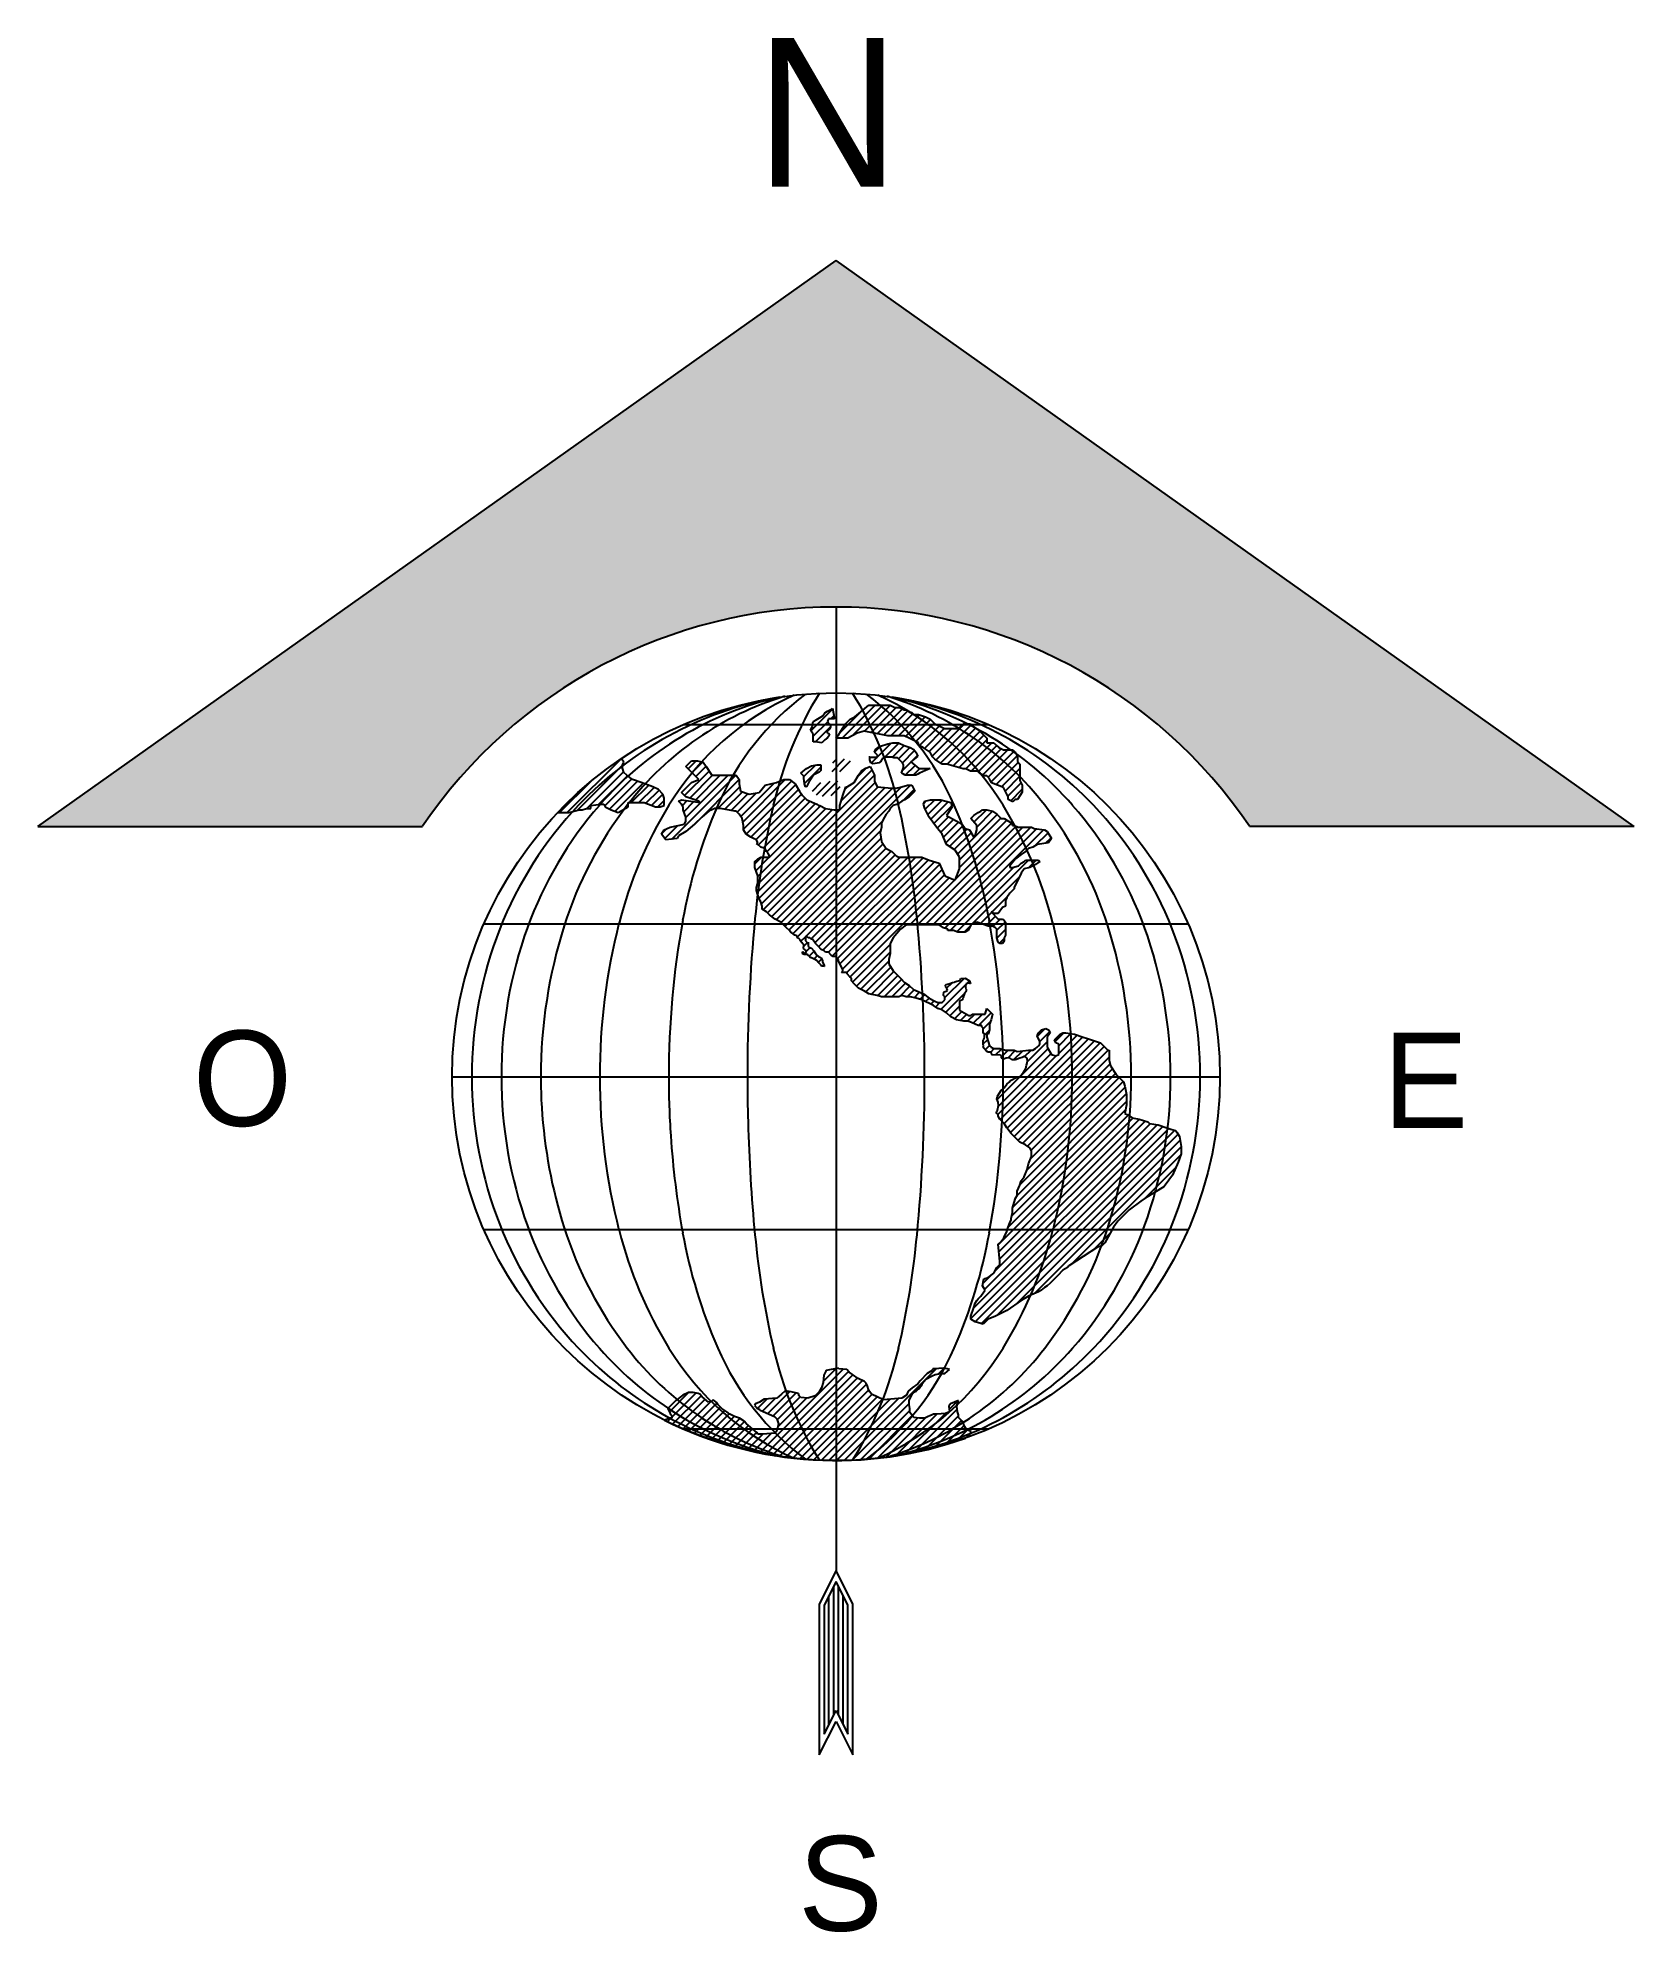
# Model space of a CAD drawing. Header units: metres. Extents: x -0.97 to 0.97, y -2.04 to 0.27.
import ezdxf
from ezdxf.enums import TextEntityAlignment as Align

# ---------------------------------------------------------------- set-up
doc = ezdxf.new("R2010")
doc.units = ezdxf.units.M
doc.layers.add('ceco.net 83', color=7, linetype='Continuous')
doc.styles.add('GOTHICE', font='gothice', dxfattribs={"width": 1.5, "height": 5.5})

msp = doc.modelspace()

# ---------------------------------------------------------------- texts
at = {"layer": 'ceco.net 83', "style": 'GOTHICE'}
for s, height, p in [('N', 0.1813, (-0.0101, 0.0899)), ('O', 0.1161, (-0.7227, -1.0537)), ('E', 0.1161, (0.7179, -1.0562)), ('S', 0.1153, (0.0055, -2.0338))]:
    msp.add_text(s, height=height, dxfattribs=at).set_placement(p, align=Align.CENTER)

# ---------------------------------------------------------------- hatches: boundary and pattern name
at = {"layer": 'ceco.net 83'}
msp.add_hatch(color=9, dxfattribs=at).paths.add_polyline_path([(0, 0), (-0.9718, -0.6889), (-0.5034, -0.6889, -0.530445), (0.5034, -0.6889), (0.9718, -0.6889)])

# ---------------------------------------------------------------- linework, layer by layer
for p, q in [((-0.9718, -0.6889), (0, 0)), ((0.9718, -0.6889), (0, 0)), ((-0.9718, -0.6889), (-0.5034, -0.6889)), ((0.9718, -0.6889), (0.5034, -0.6889))]:
    msp.add_line(p, q, dxfattribs=at)
at = {"layer": 'ceco.net 83', "color": 9}
for p, q in [((0, -0.4219), (0, -0.5263)), ((0, -1.4612), (0, -1.5951)), ((0.0001, -1.595), (-0.0204, -1.6359)), ((0.0205, -1.6359), (0, -1.5951)), ((-0.0204, -1.6359), (-0.0204, -1.8197)), ((0.0205, -1.8197), (0.0205, -1.6359)), ((-0.0204, -1.8197), (0, -1.7789)), ((0, -1.7789), (0.0205, -1.8197))]:
    msp.add_line(p, q, dxfattribs=at)
at = {"layer": 'ceco.net 83', "color": 8}
for p, q in [((0, -0.5263), (0, -1.4612)), ((-0.016, -0.5543), (-0.0137, -0.5508)), ((-0.0137, -0.5508), (-0.0102, -0.5485)), ((-0.0102, -0.5485), (-0.0055, -0.5462)), ((-0.0055, -0.5462), (-0.0043, -0.545)), ((-0.0043, -0.545), (-0.002, -0.5578)), ((0.0229, -0.5555), (0.0401, -0.5412)), ((0.0401, -0.5412), (0.0602, -0.5412)), ((0.0602, -0.5412), (0.066, -0.5412)), ((0.066, -0.5412), (0.0717, -0.5441)), ((0.0717, -0.5441), (0.0775, -0.5441)), ((0.0775, -0.5441), (0.0832, -0.5469)), ((0.0832, -0.5469), (0.0861, -0.5469)), ((0.0861, -0.5469), (0.089, -0.5498)), ((0.089, -0.5498), (0.0918, -0.5498)), ((0.0918, -0.5498), (0.0947, -0.5527)), ((0.0947, -0.5527), (0.1004, -0.5527)), ((0.1004, -0.5527), (0.1091, -0.5555)), ((-0.186, -0.5649), (0.186, -0.5649)), ((-0.0312, -0.5718), (-0.03, -0.5695)), ((-0.0277, -0.5765), (-0.0312, -0.5718)), ((-0.03, -0.5695), (-0.0288, -0.5672)), ((-0.0288, -0.5648), (-0.0277, -0.5613)), ((-0.0288, -0.5672), (-0.0288, -0.5648)), ((-0.0277, -0.5613), (-0.0242, -0.559)), ((-0.0277, -0.5812), (-0.0277, -0.5765)), ((-0.0242, -0.559), (-0.016, -0.5543)), ((-0.0078, -0.5707), (-0.0113, -0.573)), ((-0.0113, -0.573), (-0.0102, -0.5753)), ((-0.009, -0.5578), (-0.0102, -0.5613)), ((-0.0102, -0.5613), (-0.009, -0.5637)), ((-0.0102, -0.5753), (-0.009, -0.5753)), ((-0.002, -0.5578), (-0.009, -0.5578)), ((-0.009, -0.5637), (-0.0067, -0.5648)), ((-0.009, -0.5753), (-0.0078, -0.5777)), ((-0.0067, -0.5683), (-0.0078, -0.5707)), ((-0.0067, -0.5648), (-0.0067, -0.5672)), ((-0.0067, -0.5672), (-0.0067, -0.5683)), ((0.0028, -0.5785), (0.0057, -0.5728)), ((0.0057, -0.5728), (0.0114, -0.5642)), ((0.0114, -0.5642), (0.0172, -0.5584)), ((0.0258, -0.5756), (0.0143, -0.5814)), ((0.0172, -0.5584), (0.0229, -0.5555)), ((0.0344, -0.5728), (0.0258, -0.5756)), ((0.0631, -0.5785), (0.0344, -0.5728)), ((0.1091, -0.5555), (0.1148, -0.5584)), ((0.1148, -0.5584), (0.1205, -0.5642)), ((0.1205, -0.5642), (0.1263, -0.567)), ((0.1263, -0.567), (0.132, -0.5699)), ((0.132, -0.5699), (0.1493, -0.5699)), ((0.1493, -0.5699), (0.155, -0.5642)), ((0.155, -0.5642), (0.1636, -0.5642)), ((0.1636, -0.5642), (0.1665, -0.567)), ((0.1665, -0.567), (0.1751, -0.5728)), ((0.1751, -0.5728), (0.1808, -0.5785)), ((-0.0277, -0.5858), (-0.0277, -0.5812)), ((-0.0253, -0.5858), (-0.0277, -0.5858)), ((-0.0172, -0.587), (-0.0253, -0.5858)), ((-0.016, -0.5858), (-0.0172, -0.587)), ((-0.0137, -0.5835), (-0.016, -0.5858)), ((-0.0102, -0.5812), (-0.0137, -0.5835)), ((-0.0078, -0.5777), (-0.0102, -0.5812)), ((-0.0001, -0.5814), (0.0028, -0.5785)), ((0.0057, -0.5814), (-0.0001, -0.5814)), ((0.0143, -0.5814), (0.0057, -0.5814)), ((0.047, -0.5986), (0.0482, -0.5952)), ((0.0505, -0.6021), (0.047, -0.5986)), ((0.0482, -0.5952), (0.0528, -0.5917)), ((0.0528, -0.5917), (0.0633, -0.5882)), ((0.0832, -0.5785), (0.0631, -0.5785)), ((0.0633, -0.5882), (0.0692, -0.587)), ((0.0692, -0.587), (0.0762, -0.587)), ((0.0762, -0.587), (0.0832, -0.5905)), ((0.089, -0.5814), (0.0832, -0.5785)), ((0.0832, -0.5905), (0.0902, -0.5928)), ((0.0947, -0.5843), (0.089, -0.5814)), ((0.0902, -0.5928), (0.0948, -0.5952)), ((0.1004, -0.5871), (0.0947, -0.5843)), ((0.0948, -0.5952), (0.0972, -0.5986)), ((0.0972, -0.5986), (0.0995, -0.6033)), ((0.1004, -0.59), (0.1004, -0.5871)), ((0.1062, -0.5929), (0.1004, -0.59)), ((0.1148, -0.5986), (0.1062, -0.5929)), ((0.1177, -0.6043), (0.1148, -0.5986)), ((0.1808, -0.5785), (0.1837, -0.5814)), ((0.1837, -0.5814), (0.1837, -0.5871)), ((0.1837, -0.5871), (0.1923, -0.5871)), ((0.1923, -0.5871), (0.1952, -0.59)), ((0.1952, -0.59), (0.1981, -0.5929)), ((0.1981, -0.5929), (0.2038, -0.5957)), ((0.2038, -0.5957), (0.2067, -0.5957)), ((0.2067, -0.5957), (0.2124, -0.5957)), ((0.2124, -0.5957), (0.2153, -0.5957)), ((0.2153, -0.5957), (0.2182, -0.5986)), ((0.2182, -0.5986), (0.2211, -0.6043)), ((-0.2582, -0.6109), (-0.2616, -0.6064)), ((-0.2599, -0.6144), (-0.2582, -0.6109)), ((-0.2599, -0.6179), (-0.2599, -0.6144)), ((-0.2582, -0.6232), (-0.2599, -0.6179)), ((-0.1828, -0.6162), (-0.1758, -0.6092)), ((-0.167, -0.6319), (-0.1828, -0.6162)), ((-0.1758, -0.6092), (-0.1688, -0.6092)), ((-0.1688, -0.6092), (-0.1618, -0.6109)), ((-0.1618, -0.6109), (-0.1582, -0.6162)), ((-0.1582, -0.6162), (-0.1512, -0.6267)), ((-0.0428, -0.6243), (-0.0358, -0.6185)), ((-0.0358, -0.6185), (-0.03, -0.615)), ((-0.03, -0.615), (-0.023, -0.6138)), ((-0.023, -0.6138), (-0.0183, -0.6138)), ((-0.0183, -0.6208), (-0.0207, -0.6231)), ((-0.0183, -0.6138), (-0.0183, -0.6161)), ((-0.0183, -0.6161), (-0.0183, -0.6208)), ((0.0275, -0.6267), (0.0311, -0.6214)), ((0.0311, -0.6214), (0.0363, -0.6179)), ((0.0363, -0.6179), (0.0416, -0.6162)), ((0.04, -0.6045), (0.0505, -0.6045)), ((0.0412, -0.6045), (0.04, -0.6045)), ((0.0412, -0.608), (0.0412, -0.6045)), ((0.0423, -0.6115), (0.0412, -0.608)), ((0.0416, -0.6162), (0.0468, -0.6267)), ((0.0447, -0.6126), (0.0423, -0.6115)), ((0.0528, -0.6115), (0.0447, -0.6126)), ((0.0505, -0.6045), (0.0505, -0.6021)), ((0.054, -0.6103), (0.0528, -0.6115)), ((0.0563, -0.6068), (0.054, -0.6103)), ((0.061, -0.6045), (0.0563, -0.6068)), ((0.068, -0.6045), (0.061, -0.6045)), ((0.0703, -0.6056), (0.068, -0.6045)), ((0.075, -0.6056), (0.0703, -0.6056)), ((0.0762, -0.6068), (0.075, -0.6056)), ((0.0773, -0.608), (0.0762, -0.6068)), ((0.0785, -0.6091), (0.0773, -0.608)), ((0.0797, -0.6103), (0.0785, -0.6091)), ((0.0808, -0.6115), (0.0797, -0.6103)), ((0.0797, -0.6243), (0.082, -0.6173)), ((0.082, -0.6138), (0.0808, -0.6115)), ((0.082, -0.615), (0.082, -0.6138)), ((0.082, -0.6173), (0.082, -0.615)), ((0.0972, -0.6056), (0.0913, -0.6103)), ((0.0913, -0.6103), (0.1007, -0.6185)), ((0.0995, -0.6033), (0.0972, -0.6056)), ((0.1007, -0.6185), (0.1112, -0.6185)), ((0.1088, -0.6208), (0.1018, -0.6243)), ((0.1147, -0.6185), (0.1088, -0.6208)), ((0.1112, -0.6185), (0.1147, -0.6185)), ((0.1205, -0.6072), (0.1177, -0.6043)), ((0.1292, -0.613), (0.1205, -0.6072)), ((0.1349, -0.613), (0.1292, -0.613)), ((0.155, -0.6187), (0.1349, -0.613)), ((0.1579, -0.6187), (0.155, -0.6187)), ((0.1636, -0.6216), (0.1579, -0.6187)), ((0.1722, -0.6216), (0.1636, -0.6216)), ((0.1751, -0.6244), (0.1722, -0.6216)), ((0.2211, -0.6043), (0.2211, -0.6101)), ((0.2211, -0.6101), (0.2239, -0.613)), ((0.2239, -0.613), (0.2239, -0.6187)), ((0.2239, -0.6187), (0.2239, -0.6216)), ((0.2239, -0.6216), (0.2239, -0.6273)), ((-0.2547, -0.6267), (-0.2582, -0.6232)), ((-0.2476, -0.6319), (-0.2547, -0.6267)), ((-0.2371, -0.6354), (-0.2476, -0.6319)), ((-0.2231, -0.6407), (-0.2371, -0.6354)), ((-0.2161, -0.6442), (-0.2231, -0.6407)), ((-0.2108, -0.6495), (-0.2161, -0.6442)), ((-0.188, -0.6477), (-0.1758, -0.6354)), ((-0.1758, -0.6354), (-0.167, -0.6319)), ((-0.1512, -0.6267), (-0.1477, -0.6267)), ((-0.1477, -0.6267), (-0.1425, -0.6267)), ((-0.1425, -0.6267), (-0.1355, -0.6267)), ((-0.1355, -0.6267), (-0.132, -0.6267)), ((-0.132, -0.6267), (-0.1232, -0.6267)), ((-0.1232, -0.6267), (-0.1214, -0.6267)), ((-0.1214, -0.6267), (-0.1179, -0.6319)), ((-0.1179, -0.6319), (-0.1179, -0.6372)), ((-0.1179, -0.6372), (-0.1162, -0.646)), ((-0.0934, -0.6477), (-0.0864, -0.6389)), ((-0.0864, -0.6389), (-0.0724, -0.6354)), ((-0.0724, -0.6354), (-0.0636, -0.6319)), ((-0.0636, -0.6319), (-0.0566, -0.6319)), ((-0.0566, -0.6319), (-0.0496, -0.6372)), ((-0.0496, -0.6372), (-0.0443, -0.646)), ((-0.0393, -0.6278), (-0.0428, -0.6243)), ((-0.0393, -0.6301), (-0.0393, -0.6278)), ((-0.0382, -0.6371), (-0.0393, -0.6301)), ((-0.037, -0.6406), (-0.0382, -0.6371)), ((-0.0358, -0.6406), (-0.037, -0.6406)), ((-0.0347, -0.6383), (-0.0358, -0.6406)), ((-0.0323, -0.6336), (-0.0347, -0.6383)), ((-0.0277, -0.6266), (-0.0323, -0.6336)), ((-0.0207, -0.6231), (-0.0277, -0.6266)), ((0.0083, -0.6512), (0.0118, -0.6407)), ((0.0118, -0.6407), (0.0135, -0.6407)), ((0.0135, -0.6407), (0.017, -0.6389)), ((0.017, -0.6389), (0.0223, -0.6354)), ((0.0223, -0.6354), (0.0275, -0.6267)), ((0.0468, -0.6267), (0.0468, -0.6337)), ((0.0468, -0.6337), (0.0503, -0.6407)), ((0.0503, -0.6407), (0.0679, -0.6424)), ((0.0679, -0.6424), (0.0731, -0.6424)), ((0.0731, -0.6424), (0.0801, -0.6407)), ((0.082, -0.6255), (0.0797, -0.6243)), ((0.0801, -0.6407), (0.0871, -0.6389)), ((0.0843, -0.6266), (0.082, -0.6255)), ((0.0855, -0.6266), (0.0843, -0.6266)), ((0.0878, -0.6266), (0.0855, -0.6266)), ((0.0871, -0.6389), (0.0924, -0.6389)), ((0.0913, -0.6266), (0.0878, -0.6266)), ((0.0937, -0.6266), (0.0913, -0.6266)), ((0.0924, -0.6389), (0.0959, -0.646)), ((0.0972, -0.6266), (0.0937, -0.6266)), ((0.0995, -0.6255), (0.0972, -0.6266)), ((0.1018, -0.6243), (0.0995, -0.6255)), ((0.1808, -0.6273), (0.1751, -0.6244)), ((0.1837, -0.6273), (0.1808, -0.6273)), ((0.1866, -0.6302), (0.1837, -0.6273)), ((0.1895, -0.6359), (0.1866, -0.6302)), ((0.2038, -0.6417), (0.1895, -0.6359)), ((0.2096, -0.6531), (0.2038, -0.6417)), ((0.2239, -0.6273), (0.2239, -0.633)), ((0.2239, -0.633), (0.2268, -0.6388)), ((0.2268, -0.6388), (0.2268, -0.6474)), ((-0.3248, -0.6722), (-0.3125, -0.6687)), ((-0.3125, -0.6687), (-0.309, -0.6687)), ((-0.309, -0.6687), (-0.3037, -0.667)), ((-0.3037, -0.667), (-0.2985, -0.667)), ((-0.2985, -0.6635), (-0.2862, -0.6617)), ((-0.2985, -0.667), (-0.2985, -0.6635)), ((-0.2862, -0.6617), (-0.2827, -0.6617)), ((-0.2827, -0.6617), (-0.2809, -0.6652)), ((-0.2809, -0.6652), (-0.2739, -0.6687)), ((-0.2739, -0.6687), (-0.2652, -0.6722)), ((-0.2652, -0.6722), (-0.2529, -0.6652)), ((-0.2529, -0.6652), (-0.2529, -0.66)), ((-0.2529, -0.66), (-0.2494, -0.66)), ((-0.2494, -0.66), (-0.2424, -0.66)), ((-0.2424, -0.66), (-0.2336, -0.66)), ((-0.2336, -0.66), (-0.2196, -0.6652)), ((-0.2196, -0.6652), (-0.2143, -0.6652)), ((-0.2143, -0.6652), (-0.2091, -0.6635)), ((-0.2091, -0.6547), (-0.2108, -0.6495)), ((-0.2091, -0.6635), (-0.2091, -0.6547)), ((-0.1916, -0.6582), (-0.188, -0.6565)), ((-0.188, -0.6617), (-0.1916, -0.6582)), ((-0.1828, -0.653), (-0.188, -0.6477)), ((-0.188, -0.6565), (-0.1653, -0.66)), ((-0.1863, -0.6652), (-0.188, -0.6617)), ((-0.1863, -0.6687), (-0.1863, -0.6652)), ((-0.1828, -0.6775), (-0.1863, -0.6687)), ((-0.167, -0.6582), (-0.1828, -0.653)), ((-0.1653, -0.66), (-0.167, -0.6582)), ((-0.1477, -0.667), (-0.1547, -0.6705)), ((-0.1407, -0.667), (-0.1477, -0.667)), ((-0.1232, -0.6705), (-0.1407, -0.667)), ((-0.1162, -0.646), (-0.1057, -0.6495)), ((-0.1057, -0.6495), (-0.0934, -0.6477)), ((-0.0443, -0.646), (-0.0408, -0.6512)), ((-0.0408, -0.6512), (-0.0356, -0.6565)), ((-0.0356, -0.6565), (-0.0233, -0.6617)), ((-0.0233, -0.6617), (-0.0215, -0.6635)), ((-0.0215, -0.6635), (-0.0198, -0.6635)), ((-0.0198, -0.6635), (-0.0128, -0.667)), ((-0.0128, -0.667), (-0.0022, -0.6687)), ((-0.0022, -0.6687), (0.0048, -0.6687)), ((0.0048, -0.6635), (0.0083, -0.6512)), ((0.0048, -0.6687), (0.0048, -0.6635)), ((0.0661, -0.667), (0.0644, -0.6705)), ((0.0696, -0.6635), (0.0661, -0.667)), ((0.0749, -0.6617), (0.0696, -0.6635)), ((0.0801, -0.6582), (0.0749, -0.6617)), ((0.0836, -0.6565), (0.0801, -0.6582)), ((0.0889, -0.653), (0.0836, -0.6565)), ((0.0924, -0.6495), (0.0889, -0.653)), ((0.0959, -0.646), (0.0924, -0.6495)), ((0.1064, -0.6617), (0.1082, -0.6582)), ((0.1082, -0.667), (0.1064, -0.6617)), ((0.1082, -0.6582), (0.1152, -0.6565)), ((0.1134, -0.6775), (0.1082, -0.667)), ((0.1152, -0.6565), (0.1275, -0.6565)), ((0.1275, -0.6565), (0.1397, -0.66)), ((0.1415, -0.6652), (0.1345, -0.6757)), ((0.1397, -0.66), (0.1415, -0.6652)), ((0.1765, -0.6705), (0.1783, -0.6687)), ((0.1783, -0.6687), (0.18, -0.6687)), ((0.18, -0.6687), (0.1835, -0.6687)), ((0.1835, -0.6687), (0.1906, -0.6705)), ((0.2096, -0.656), (0.2096, -0.6531)), ((0.2153, -0.6589), (0.2096, -0.656)), ((0.2182, -0.656), (0.2153, -0.6589)), ((0.2211, -0.656), (0.2182, -0.656)), ((0.2268, -0.6474), (0.2211, -0.656)), ((-0.3393, -0.6722), (-0.3248, -0.6722)), ((-0.2091, -0.6933), (-0.2021, -0.6898)), ((-0.2021, -0.6898), (-0.1845, -0.6862)), ((-0.1845, -0.6862), (-0.1828, -0.6827)), ((-0.1828, -0.6827), (-0.1828, -0.6775)), ((-0.1723, -0.6862), (-0.1828, -0.695)), ((-0.1635, -0.6775), (-0.1723, -0.6862)), ((-0.1547, -0.6705), (-0.1635, -0.6775)), ((-0.1214, -0.6705), (-0.1232, -0.6705)), ((-0.1179, -0.674), (-0.1214, -0.6705)), ((-0.1144, -0.6792), (-0.1179, -0.674)), ((-0.1127, -0.688), (-0.1144, -0.6792)), ((-0.1127, -0.6933), (-0.1127, -0.688)), ((0.0556, -0.6898), (0.0538, -0.6968)), ((0.0591, -0.6775), (0.0556, -0.6845)), ((0.0556, -0.6845), (0.0556, -0.6898)), ((0.0609, -0.674), (0.0591, -0.6775)), ((0.0644, -0.6705), (0.0609, -0.674)), ((0.1222, -0.6898), (0.1134, -0.6775)), ((0.1292, -0.6985), (0.1222, -0.6898)), ((0.1345, -0.6757), (0.1538, -0.6862)), ((0.1538, -0.6862), (0.1573, -0.6915)), ((0.1573, -0.6915), (0.1625, -0.6933)), ((0.1643, -0.6792), (0.1678, -0.6757)), ((0.1713, -0.688), (0.1643, -0.6792)), ((0.1678, -0.6757), (0.173, -0.6722)), ((0.1713, -0.6933), (0.1713, -0.688)), ((0.173, -0.6722), (0.1765, -0.6705)), ((0.1906, -0.6705), (0.1958, -0.674)), ((0.1958, -0.674), (0.2011, -0.6792)), ((0.2011, -0.6792), (0.2046, -0.6792)), ((0.2046, -0.6792), (0.2133, -0.6845)), ((0.2133, -0.6845), (0.2151, -0.688)), ((0.2151, -0.688), (0.2169, -0.688)), ((0.2169, -0.688), (0.2221, -0.6898)), ((0.2221, -0.6898), (0.2326, -0.6898)), ((0.2326, -0.6898), (0.2361, -0.6898)), ((0.2361, -0.6898), (0.2379, -0.6898)), ((0.2379, -0.6898), (0.2414, -0.6915)), ((0.2414, -0.6915), (0.2537, -0.6933)), ((-0.2126, -0.6985), (-0.2091, -0.6933)), ((-0.2073, -0.7055), (-0.2126, -0.6985)), ((-0.1933, -0.7038), (-0.2073, -0.7055)), ((-0.1916, -0.7003), (-0.1933, -0.7038)), ((-0.1828, -0.695), (-0.1916, -0.7003)), ((-0.1092, -0.6985), (-0.1127, -0.6933)), ((-0.1039, -0.702), (-0.1092, -0.6985)), ((-0.1004, -0.7038), (-0.1039, -0.702)), ((-0.0969, -0.7055), (-0.1004, -0.7038)), ((-0.0951, -0.709), (-0.0969, -0.7055)), ((-0.0969, -0.7099), (-0.0951, -0.709)), ((-0.0951, -0.7108), (-0.0969, -0.7099)), ((-0.0916, -0.7143), (-0.0951, -0.7108)), ((-0.0864, -0.716), (-0.0916, -0.7143)), ((0.0538, -0.6968), (0.0556, -0.7073)), ((0.0556, -0.7073), (0.0609, -0.716)), ((0.1345, -0.7108), (0.1292, -0.6985)), ((0.145, -0.7178), (0.1345, -0.7108)), ((0.1625, -0.6933), (0.1678, -0.702)), ((0.1678, -0.702), (0.1695, -0.7003)), ((0.1695, -0.7003), (0.1713, -0.6933)), ((0.2396, -0.7143), (0.2344, -0.716)), ((0.2449, -0.7108), (0.2396, -0.7143)), ((0.2589, -0.709), (0.2449, -0.7108)), ((0.2537, -0.6933), (0.2572, -0.695)), ((0.2572, -0.695), (0.2624, -0.7038)), ((0.2624, -0.7038), (0.2589, -0.709)), ((-0.0987, -0.7318), (-0.0951, -0.7283)), ((-0.0987, -0.7353), (-0.0987, -0.7318)), ((-0.0987, -0.7388), (-0.0987, -0.7353)), ((-0.0951, -0.7283), (-0.0916, -0.7265)), ((-0.0916, -0.7265), (-0.0846, -0.7265)), ((-0.0846, -0.7195), (-0.0864, -0.716)), ((-0.0829, -0.7213), (-0.0846, -0.7195)), ((-0.0846, -0.7265), (-0.0829, -0.7265)), ((-0.0811, -0.7248), (-0.0829, -0.7213)), ((-0.0829, -0.7265), (-0.0811, -0.7265)), ((-0.0811, -0.7265), (-0.0811, -0.7248)), ((0.0609, -0.716), (0.0679, -0.7195)), ((0.0679, -0.7195), (0.0731, -0.7248)), ((0.0731, -0.7248), (0.0766, -0.7265)), ((0.0766, -0.7265), (0.0889, -0.7265)), ((0.0889, -0.7265), (0.0994, -0.7265)), ((0.0994, -0.7265), (0.1047, -0.7265)), ((0.1047, -0.7265), (0.1134, -0.73)), ((0.1134, -0.73), (0.1257, -0.7336)), ((0.1257, -0.7336), (0.1327, -0.7493)), ((0.1502, -0.7265), (0.145, -0.7178)), ((0.1502, -0.73), (0.1502, -0.7265)), ((0.1502, -0.7336), (0.1502, -0.73)), ((0.1502, -0.7406), (0.1502, -0.7336)), ((0.2186, -0.7283), (0.2116, -0.7371)), ((0.2116, -0.7371), (0.2116, -0.7388)), ((0.2151, -0.7388), (0.2221, -0.7371)), ((0.2256, -0.723), (0.2186, -0.7283)), ((0.2221, -0.7371), (0.2256, -0.7336)), ((0.2309, -0.7195), (0.2256, -0.723)), ((0.2256, -0.7336), (0.2291, -0.7318)), ((0.2291, -0.7318), (0.2309, -0.73)), ((0.2344, -0.716), (0.2309, -0.7195)), ((0.2309, -0.73), (0.2326, -0.73)), ((0.2326, -0.73), (0.2431, -0.73)), ((0.2431, -0.7353), (0.2361, -0.7388)), ((0.2431, -0.73), (0.2467, -0.73)), ((0.2484, -0.7318), (0.2431, -0.7353)), ((0.2467, -0.73), (0.2484, -0.7318)), ((-0.0951, -0.7493), (-0.0987, -0.7388)), ((-0.0969, -0.7633), (-0.0951, -0.7581)), ((-0.0951, -0.7581), (-0.0951, -0.7493)), ((0.1327, -0.7493), (0.145, -0.7546)), ((0.145, -0.7546), (0.1502, -0.7406)), ((0.2116, -0.7388), (0.2151, -0.7388)), ((0.2186, -0.7598), (0.2169, -0.7633)), ((0.2221, -0.7528), (0.2186, -0.7598)), ((0.2256, -0.7458), (0.2221, -0.7528)), ((0.2291, -0.7406), (0.2256, -0.7458)), ((0.2361, -0.7388), (0.2291, -0.7406)), ((-0.0969, -0.7668), (-0.0969, -0.7633)), ((-0.0951, -0.7721), (-0.0969, -0.7668)), ((-0.0934, -0.7774), (-0.0951, -0.7721)), ((-0.0916, -0.7809), (-0.0934, -0.7774)), ((-0.0899, -0.7861), (-0.0916, -0.7809)), ((0.2081, -0.7756), (0.2063, -0.7791)), ((0.2063, -0.7791), (0.2063, -0.7809)), ((0.2063, -0.7809), (0.2063, -0.7826)), ((0.2063, -0.7826), (0.2063, -0.7861)), ((0.2116, -0.7703), (0.2081, -0.7756)), ((0.2169, -0.7651), (0.2116, -0.7703)), ((0.2169, -0.7633), (0.2169, -0.7651)), ((-0.0899, -0.7896), (-0.0899, -0.7861)), ((-0.0846, -0.7931), (-0.0899, -0.7896)), ((-0.0811, -0.7966), (-0.0846, -0.7931)), ((-0.0741, -0.8019), (-0.0811, -0.7966)), ((-0.0671, -0.8054), (-0.0741, -0.8019)), ((-0.0601, -0.8124), (-0.0671, -0.8054)), ((0.1713, -0.8054), (0.1643, -0.8089)), ((0.1853, -0.8106), (0.1713, -0.8054)), ((0.1923, -0.7949), (0.1888, -0.7931)), ((0.1888, -0.7931), (0.1976, -0.8019)), ((0.1976, -0.7949), (0.1923, -0.7949)), ((0.2028, -0.7879), (0.1976, -0.7949)), ((0.1976, -0.8019), (0.2028, -0.8019)), ((0.2063, -0.7861), (0.2028, -0.7879)), ((0.2028, -0.8019), (0.2046, -0.8036)), ((0.2046, -0.8036), (0.2063, -0.8054)), ((0.2063, -0.8054), (0.2063, -0.8106)), ((-0.4288, -0.8077), (0.4288, -0.8077)), ((-0.0566, -0.8159), (-0.0601, -0.8124)), ((-0.0552, -0.818), (-0.0566, -0.8159)), ((-0.0548, -0.8182), (-0.0552, -0.818)), ((-0.0539, -0.8186), (-0.0548, -0.8182)), ((-0.0503, -0.8213), (-0.0539, -0.8186)), ((-0.0476, -0.8222), (-0.0503, -0.8213)), ((-0.0472, -0.8231), (-0.0476, -0.8222)), ((-0.0463, -0.8249), (-0.0472, -0.8231)), ((-0.0454, -0.8254), (-0.0463, -0.8249)), ((-0.0445, -0.8263), (-0.0454, -0.8254)), ((-0.0436, -0.8272), (-0.0445, -0.8263)), ((-0.0431, -0.8281), (-0.0436, -0.8272)), ((-0.0418, -0.8307), (-0.0431, -0.8281)), ((-0.0356, -0.8229), (-0.0373, -0.8229)), ((-0.0373, -0.8229), (-0.0373, -0.8247)), ((-0.0373, -0.8247), (-0.0373, -0.8282)), ((-0.0373, -0.8282), (-0.0356, -0.8299)), ((-0.0338, -0.8247), (-0.0356, -0.8229)), ((-0.0356, -0.8299), (-0.0356, -0.8317)), ((-0.0356, -0.8317), (-0.0338, -0.8299)), ((-0.032, -0.8247), (-0.0338, -0.8247)), ((-0.0338, -0.8299), (-0.0338, -0.8334)), ((-0.0303, -0.8264), (-0.032, -0.8247)), ((-0.0285, -0.8264), (-0.0303, -0.8264)), ((-0.025, -0.8317), (-0.0285, -0.8264)), ((0.0696, -0.8247), (0.0661, -0.8317)), ((0.0784, -0.8141), (0.0696, -0.8247)), ((0.0854, -0.8089), (0.0784, -0.8141)), ((0.0924, -0.8089), (0.0854, -0.8089)), ((0.1012, -0.8089), (0.0924, -0.8089)), ((0.1169, -0.8089), (0.1012, -0.8089)), ((0.1257, -0.8089), (0.1169, -0.8089)), ((0.131, -0.8124), (0.1257, -0.8089)), ((0.1362, -0.8141), (0.131, -0.8124)), ((0.1362, -0.8159), (0.1362, -0.8141)), ((0.1432, -0.8159), (0.1362, -0.8159)), ((0.1485, -0.8176), (0.1432, -0.8159)), ((0.1538, -0.8176), (0.1485, -0.8176)), ((0.1555, -0.8176), (0.1538, -0.8176)), ((0.1573, -0.8176), (0.1555, -0.8176)), ((0.1608, -0.8159), (0.1573, -0.8176)), ((0.1625, -0.8124), (0.1608, -0.8159)), ((0.1643, -0.8089), (0.1625, -0.8124)), ((0.1871, -0.8106), (0.1853, -0.8106)), ((0.1906, -0.8106), (0.1871, -0.8106)), ((0.1941, -0.8124), (0.1906, -0.8106)), ((0.1958, -0.8141), (0.1941, -0.8124)), ((0.1958, -0.8176), (0.1958, -0.8141)), ((0.1958, -0.8212), (0.1958, -0.8176)), ((0.1958, -0.8247), (0.1958, -0.8212)), ((0.1976, -0.8299), (0.1958, -0.8247)), ((0.1993, -0.8317), (0.1976, -0.8299)), ((0.2046, -0.8282), (0.2028, -0.8317)), ((0.2063, -0.8212), (0.2046, -0.8247)), ((0.2046, -0.8247), (0.2046, -0.8282)), ((0.2063, -0.8106), (0.2063, -0.8212)), ((-0.0409, -0.8312), (-0.0418, -0.8307)), ((-0.0404, -0.8316), (-0.0409, -0.8312)), ((-0.0409, -0.8424), (-0.0409, -0.8415)), ((-0.0409, -0.8415), (-0.0404, -0.8415)), ((-0.0409, -0.8438), (-0.0409, -0.8424)), ((-0.0386, -0.8451), (-0.0409, -0.8438)), ((-0.04, -0.8321), (-0.0404, -0.8316)), ((-0.0404, -0.8415), (-0.0395, -0.842)), ((-0.0395, -0.8325), (-0.04, -0.8321)), ((-0.0391, -0.8334), (-0.0395, -0.8325)), ((-0.0395, -0.8366), (-0.0391, -0.8343)), ((-0.0395, -0.8375), (-0.0395, -0.8366)), ((-0.0377, -0.8393), (-0.0395, -0.8375)), ((-0.0395, -0.842), (-0.0386, -0.8429)), ((-0.0391, -0.8343), (-0.0391, -0.8334)), ((-0.0386, -0.8429), (-0.0377, -0.8433)), ((-0.035, -0.8451), (-0.0386, -0.8451)), ((-0.0373, -0.8402), (-0.0377, -0.8393)), ((-0.0377, -0.8433), (-0.0368, -0.8433)), ((-0.0364, -0.8406), (-0.0373, -0.8402)), ((-0.0368, -0.8433), (-0.0364, -0.8411)), ((-0.0364, -0.8411), (-0.0364, -0.8406)), ((-0.0341, -0.8455), (-0.035, -0.8451)), ((-0.0319, -0.8473), (-0.0341, -0.8455)), ((-0.0338, -0.8334), (-0.0338, -0.8352)), ((-0.0338, -0.8352), (-0.032, -0.8369)), ((-0.032, -0.8369), (-0.0303, -0.8369)), ((-0.0315, -0.8482), (-0.0319, -0.8473)), ((-0.031, -0.8491), (-0.0315, -0.8482)), ((-0.0297, -0.8491), (-0.031, -0.8491)), ((-0.0303, -0.8369), (-0.0268, -0.8404)), ((-0.0265, -0.8505), (-0.0297, -0.8491)), ((-0.0268, -0.8404), (-0.025, -0.8439)), ((-0.0256, -0.8505), (-0.0265, -0.8505)), ((-0.0252, -0.8509), (-0.0256, -0.8505)), ((-0.0234, -0.8523), (-0.0252, -0.8509)), ((-0.0215, -0.8352), (-0.025, -0.8317)), ((-0.025, -0.8439), (-0.0233, -0.8457)), ((-0.022, -0.8532), (-0.0234, -0.8523)), ((-0.0233, -0.8457), (-0.0215, -0.8474)), ((-0.0216, -0.8541), (-0.022, -0.8532)), ((-0.018, -0.8387), (-0.0215, -0.8352)), ((-0.0215, -0.8474), (-0.018, -0.8492)), ((-0.0145, -0.8404), (-0.018, -0.8387)), ((-0.018, -0.8492), (-0.0163, -0.8527)), ((-0.0163, -0.8527), (-0.0163, -0.8544)), ((-0.0128, -0.8422), (-0.0145, -0.8404)), ((-0.0093, -0.8422), (-0.0128, -0.8422)), ((-0.0058, -0.8457), (-0.0093, -0.8422)), ((-0.004, -0.8474), (-0.0058, -0.8457)), ((-0.0005, -0.8474), (-0.004, -0.8474)), ((0.003, -0.8509), (-0.0005, -0.8474)), ((0.003, -0.8527), (0.003, -0.8509)), ((0.0048, -0.8562), (0.003, -0.8527)), ((0.0661, -0.8439), (0.0644, -0.8509)), ((0.0644, -0.8509), (0.0644, -0.8562)), ((0.0661, -0.8317), (0.0661, -0.8369)), ((0.0661, -0.8369), (0.0661, -0.8439)), ((0.2028, -0.8317), (0.1993, -0.8317)), ((-0.0207, -0.855), (-0.0216, -0.8541)), ((-0.0202, -0.8559), (-0.0207, -0.855)), ((-0.0198, -0.8563), (-0.0202, -0.8559)), ((-0.0189, -0.8572), (-0.0198, -0.8563)), ((-0.0184, -0.8577), (-0.0189, -0.8572)), ((-0.0184, -0.8581), (-0.0184, -0.8577)), ((-0.0175, -0.859), (-0.0184, -0.8581)), ((-0.0145, -0.8595), (-0.0175, -0.859)), ((-0.0163, -0.8544), (-0.0145, -0.8579)), ((-0.0145, -0.8579), (-0.0145, -0.8595)), ((0.0083, -0.8632), (0.0048, -0.8562)), ((0.0065, -0.8667), (0.0083, -0.865)), ((0.01, -0.8667), (0.0065, -0.8667)), ((0.0083, -0.865), (0.0083, -0.8632)), ((0.0135, -0.8667), (0.01, -0.8667)), ((0.0135, -0.8685), (0.0135, -0.8667)), ((0.017, -0.872), (0.0135, -0.8685)), ((0.0188, -0.8737), (0.017, -0.872)), ((0.0188, -0.8772), (0.0188, -0.8737)), ((0.0644, -0.8562), (0.0696, -0.865)), ((0.0696, -0.865), (0.0731, -0.8685)), ((0.0731, -0.8685), (0.0749, -0.8702)), ((0.0749, -0.8702), (0.0784, -0.8737)), ((0.0784, -0.8737), (0.0836, -0.879)), ((0.1471, -0.8774), (0.1512, -0.8765)), ((0.1512, -0.8765), (0.1521, -0.8742)), ((0.1521, -0.8742), (0.1573, -0.8737)), ((0.1573, -0.8737), (0.1625, -0.8772)), ((0.0223, -0.8807), (0.0188, -0.8772)), ((0.0275, -0.886), (0.0223, -0.8807)), ((0.0346, -0.8895), (0.0275, -0.886)), ((0.0398, -0.893), (0.0346, -0.8895)), ((0.0503, -0.8947), (0.0398, -0.893)), ((0.0556, -0.8965), (0.0503, -0.8947)), ((0.0591, -0.8965), (0.0556, -0.8965)), ((0.0714, -0.8965), (0.0591, -0.8965)), ((0.0766, -0.8965), (0.0714, -0.8965)), ((0.0801, -0.8947), (0.0766, -0.8965)), ((0.0854, -0.8965), (0.0801, -0.8947)), ((0.0836, -0.879), (0.0889, -0.8825)), ((0.0906, -0.8965), (0.0854, -0.8965)), ((0.0889, -0.8825), (0.0942, -0.8877)), ((0.0977, -0.8982), (0.0906, -0.8965)), ((0.0942, -0.8877), (0.1064, -0.893)), ((0.1047, -0.9), (0.0977, -0.8982)), ((0.1064, -0.893), (0.1134, -0.8982)), ((0.1134, -0.8982), (0.1204, -0.9017)), ((0.1307, -0.8938), (0.1314, -0.8913)), ((0.131, -0.8947), (0.1307, -0.8938)), ((0.131, -0.8913), (0.1314, -0.8908)), ((0.1314, -0.8913), (0.131, -0.8913)), ((0.1327, -0.8965), (0.131, -0.8947)), ((0.1314, -0.8908), (0.1319, -0.8904)), ((0.1319, -0.8904), (0.1328, -0.8899)), ((0.1327, -0.9), (0.1327, -0.8965)), ((0.1328, -0.8899), (0.1341, -0.8895)), ((0.1332, -0.8823), (0.1341, -0.8814)), ((0.1337, -0.8846), (0.1332, -0.8823)), ((0.135, -0.8864), (0.1337, -0.8846)), ((0.1341, -0.8814), (0.1373, -0.8805)), ((0.1341, -0.8895), (0.1355, -0.8891)), ((0.1359, -0.8882), (0.135, -0.8864)), ((0.1355, -0.8891), (0.1359, -0.8882)), ((0.1373, -0.8805), (0.1418, -0.8792)), ((0.1418, -0.8792), (0.1444, -0.8787)), ((0.1444, -0.8787), (0.1449, -0.8783)), ((0.1449, -0.8783), (0.1458, -0.8778)), ((0.1458, -0.8778), (0.1471, -0.8774)), ((0.1543, -0.8989), (0.1539, -0.8998)), ((0.1548, -0.8971), (0.1543, -0.8989)), ((0.1552, -0.8962), (0.1548, -0.8971)), ((0.1557, -0.8949), (0.1552, -0.8958)), ((0.1552, -0.8958), (0.1552, -0.8962)), ((0.1561, -0.8935), (0.1557, -0.8949)), ((0.1566, -0.8926), (0.1561, -0.8935)), ((0.157, -0.8913), (0.1566, -0.8926)), ((0.1579, -0.8904), (0.157, -0.8913)), ((0.1579, -0.8814), (0.1575, -0.8828)), ((0.1575, -0.8828), (0.1575, -0.8837)), ((0.1575, -0.8837), (0.1575, -0.885)), ((0.1575, -0.885), (0.1579, -0.8859)), ((0.1584, -0.8805), (0.1579, -0.8814)), ((0.1579, -0.8859), (0.1584, -0.8877)), ((0.1584, -0.8891), (0.1579, -0.8899)), ((0.1579, -0.8899), (0.1579, -0.8904)), ((0.1597, -0.8801), (0.1584, -0.8805)), ((0.1584, -0.8877), (0.1584, -0.8891)), ((0.161, -0.8796), (0.1597, -0.8801)), ((0.1637, -0.8808), (0.161, -0.8796)), ((0.1625, -0.8772), (0.1637, -0.8808)), ((0.1187, -0.907), (0.1047, -0.9)), ((0.124, -0.9105), (0.1187, -0.907)), ((0.1204, -0.9017), (0.124, -0.9035)), ((0.124, -0.9035), (0.1257, -0.9035)), ((0.1292, -0.9123), (0.124, -0.9105)), ((0.1257, -0.9035), (0.1292, -0.9035)), ((0.1292, -0.9035), (0.131, -0.9017)), ((0.1345, -0.9158), (0.1292, -0.9123)), ((0.131, -0.9017), (0.1327, -0.9)), ((0.1397, -0.921), (0.1345, -0.9158)), ((0.1467, -0.9245), (0.1397, -0.921)), ((0.1527, -0.9005), (0.1502, -0.9017)), ((0.1502, -0.9017), (0.1502, -0.9129)), ((0.1502, -0.9129), (0.1618, -0.9193)), ((0.1539, -0.8998), (0.1527, -0.9005)), ((0.1618, -0.9193), (0.1643, -0.9193)), ((0.1643, -0.9193), (0.166, -0.9175)), ((0.166, -0.9175), (0.1713, -0.9175)), ((0.1713, -0.9175), (0.1818, -0.9175)), ((0.1818, -0.9175), (0.1835, -0.9105)), ((0.1835, -0.9105), (0.1888, -0.9158)), ((0.1888, -0.9158), (0.1906, -0.9175)), ((0.1906, -0.9175), (0.1888, -0.9245)), ((0.1555, -0.9263), (0.1467, -0.9245)), ((0.1608, -0.9263), (0.1555, -0.9263)), ((0.166, -0.928), (0.1608, -0.9263)), ((0.173, -0.9315), (0.166, -0.928)), ((0.1765, -0.9315), (0.173, -0.9315)), ((0.1776, -0.9315), (0.1765, -0.9315)), ((0.1776, -0.933), (0.1776, -0.9315)), ((0.1781, -0.9335), (0.1776, -0.933)), ((0.179, -0.9348), (0.1781, -0.9335)), ((0.179, -0.9352), (0.179, -0.9348)), ((0.1794, -0.9361), (0.179, -0.9352)), ((0.179, -0.9397), (0.1794, -0.9388)), ((0.179, -0.9406), (0.179, -0.9397)), ((0.1799, -0.9411), (0.179, -0.9406)), ((0.1794, -0.9366), (0.1794, -0.9361)), ((0.1794, -0.9388), (0.1794, -0.9366)), ((0.1808, -0.9424), (0.1799, -0.9411)), ((0.1803, -0.9465), (0.1808, -0.9456)), ((0.1808, -0.9438), (0.1808, -0.9424)), ((0.1808, -0.9456), (0.1808, -0.9438)), ((0.1853, -0.942), (0.1835, -0.942)), ((0.1835, -0.942), (0.1835, -0.9455)), ((0.1835, -0.9455), (0.1871, -0.9561)), ((0.1871, -0.9368), (0.1853, -0.942)), ((0.1888, -0.9245), (0.1871, -0.9298)), ((0.1871, -0.9298), (0.1871, -0.9368)), ((0.2449, -0.9438), (0.2467, -0.9403)), ((0.2484, -0.9508), (0.2449, -0.9438)), ((0.2467, -0.9403), (0.2502, -0.9368)), ((0.2502, -0.9368), (0.2554, -0.935)), ((0.2554, -0.935), (0.2589, -0.9368)), ((0.2607, -0.9403), (0.2572, -0.9455)), ((0.2572, -0.9455), (0.2572, -0.9473)), ((0.2589, -0.9368), (0.2607, -0.9403)), ((0.2659, -0.949), (0.2694, -0.9455)), ((0.2694, -0.9455), (0.2729, -0.942)), ((0.2729, -0.942), (0.2764, -0.9403)), ((0.2764, -0.9403), (0.28, -0.9403)), ((0.28, -0.9403), (0.2905, -0.942)), ((0.2905, -0.942), (0.301, -0.9455)), ((0.301, -0.9455), (0.3062, -0.9473)), ((0.1787, -0.9574), (0.1801, -0.956)), ((0.1803, -0.9595), (0.1787, -0.9574)), ((0.1794, -0.9492), (0.1799, -0.9483)), ((0.1794, -0.95), (0.1794, -0.9492)), ((0.1794, -0.9532), (0.1794, -0.95)), ((0.1794, -0.9541), (0.1794, -0.9532)), ((0.1794, -0.9545), (0.1794, -0.9541)), ((0.1801, -0.956), (0.1794, -0.9545)), ((0.1799, -0.9483), (0.1803, -0.9465)), ((0.1808, -0.9599), (0.1803, -0.9595)), ((0.1817, -0.9608), (0.1808, -0.9599)), ((0.1826, -0.9617), (0.1817, -0.9608)), ((0.1835, -0.9626), (0.1826, -0.9617)), ((0.1844, -0.964), (0.1835, -0.9626)), ((0.1871, -0.964), (0.1844, -0.964)), ((0.1871, -0.9561), (0.1888, -0.9578)), ((0.188, -0.964), (0.1871, -0.964)), ((0.1893, -0.9653), (0.188, -0.964)), ((0.1888, -0.9578), (0.1923, -0.9596)), ((0.1902, -0.9671), (0.1893, -0.9653)), ((0.1907, -0.9675), (0.1902, -0.9671)), ((0.1987, -0.9671), (0.1907, -0.9675)), ((0.1923, -0.9596), (0.1976, -0.9596)), ((0.1976, -0.9596), (0.1993, -0.9596)), ((0.2005, -0.9675), (0.1987, -0.9671)), ((0.1993, -0.9596), (0.2063, -0.9613)), ((0.2014, -0.9693), (0.2005, -0.9675)), ((0.2063, -0.9613), (0.2098, -0.9613)), ((0.2098, -0.9613), (0.2133, -0.9613)), ((0.2133, -0.9613), (0.2169, -0.9613)), ((0.2169, -0.9613), (0.2204, -0.9631)), ((0.2204, -0.9631), (0.2344, -0.9613)), ((0.2344, -0.9613), (0.2396, -0.9613)), ((0.2396, -0.9613), (0.2431, -0.9596)), ((0.2431, -0.9596), (0.2449, -0.9578)), ((0.2449, -0.9578), (0.2467, -0.9561)), ((0.2467, -0.9561), (0.2484, -0.9543)), ((0.2484, -0.9543), (0.2484, -0.9508)), ((0.2572, -0.9473), (0.2572, -0.949)), ((0.2572, -0.949), (0.2572, -0.9526)), ((0.2572, -0.9526), (0.2572, -0.9578)), ((0.2572, -0.9578), (0.2624, -0.9666)), ((0.2624, -0.9666), (0.2677, -0.9683)), ((0.2677, -0.9526), (0.2659, -0.949)), ((0.2712, -0.9543), (0.2677, -0.9526)), ((0.2677, -0.9683), (0.2712, -0.9666)), ((0.2712, -0.9561), (0.2712, -0.9543)), ((0.2712, -0.9666), (0.2712, -0.9561)), ((0.3062, -0.9473), (0.322, -0.9526)), ((0.322, -0.9526), (0.3273, -0.9578)), ((0.3273, -0.9578), (0.3308, -0.9613)), ((0.3308, -0.9613), (0.3325, -0.9613)), ((0.3325, -0.9613), (0.3325, -0.9631)), ((0.3325, -0.9631), (0.3325, -0.9683)), ((0.3325, -0.9683), (0.3325, -0.9736)), ((0.2014, -0.9707), (0.2014, -0.9693)), ((0.2019, -0.9711), (0.2014, -0.9707)), ((0.2041, -0.9725), (0.2019, -0.9711)), ((0.205, -0.972), (0.2041, -0.9725)), ((0.2073, -0.9711), (0.205, -0.972)), ((0.2104, -0.9707), (0.2073, -0.9711)), ((0.2113, -0.9707), (0.2104, -0.9707)), ((0.2126, -0.9716), (0.2113, -0.9707)), ((0.214, -0.9734), (0.2126, -0.9716)), ((0.218, -0.9734), (0.214, -0.9734)), ((0.2198, -0.9729), (0.218, -0.9734)), ((0.2225, -0.9716), (0.2198, -0.9729)), ((0.2239, -0.9711), (0.2225, -0.9716)), ((0.2266, -0.9702), (0.2239, -0.9711)), ((0.2243, -0.9931), (0.2279, -0.9891)), ((0.2292, -0.9693), (0.2266, -0.9702)), ((0.2279, -0.9891), (0.2301, -0.9859)), ((0.2301, -0.9693), (0.2292, -0.9693)), ((0.2328, -0.9711), (0.2301, -0.9693)), ((0.2301, -0.9859), (0.231, -0.9837)), ((0.231, -0.9837), (0.2319, -0.9796)), ((0.2319, -0.9796), (0.2324, -0.9783)), ((0.2324, -0.9783), (0.2328, -0.9765)), ((0.2328, -0.9716), (0.2328, -0.9711)), ((0.2333, -0.9747), (0.2328, -0.9716)), ((0.2328, -0.9765), (0.2333, -0.9747)), ((0.3325, -0.9736), (0.3343, -0.9806)), ((0.3343, -0.9806), (0.3413, -0.9911)), ((0.3413, -0.9911), (0.3448, -0.9946)), ((-0.4674, -0.9938), (0.4674, -0.9938)), ((0.1965, -1.0173), (0.2014, -1.0097)), ((0.2014, -1.0097), (0.2032, -1.0088)), ((0.2032, -1.0088), (0.2046, -1.0075)), ((0.2046, -1.0075), (0.2059, -1.0057)), ((0.2059, -1.0057), (0.2082, -1.003)), ((0.2082, -1.003), (0.2109, -1.0003)), ((0.2109, -1.0003), (0.2126, -0.9985)), ((0.2126, -0.9985), (0.214, -0.9976)), ((0.214, -0.9976), (0.2185, -0.9953)), ((0.2185, -0.9953), (0.2225, -0.9949)), ((0.2225, -0.9949), (0.2243, -0.9931)), ((0.3448, -0.9946), (0.3501, -0.9999)), ((0.3501, -0.9999), (0.3518, -1.0051)), ((0.3518, -1.0051), (0.3536, -1.0156)), ((0.1955, -1.0374), (0.196, -1.0357)), ((0.1958, -1.0384), (0.1955, -1.0374)), ((0.196, -1.0205), (0.1965, -1.0173)), ((0.1974, -1.0249), (0.196, -1.0205)), ((0.196, -1.0357), (0.1965, -1.0344)), ((0.1965, -1.0344), (0.1978, -1.029)), ((0.1978, -1.029), (0.1974, -1.0249)), ((0.3536, -1.0279), (0.3518, -1.0384)), ((0.3536, -1.0156), (0.3536, -1.0174)), ((0.3536, -1.0174), (0.3536, -1.0191)), ((0.3536, -1.0191), (0.3536, -1.0209)), ((0.3536, -1.0209), (0.3536, -1.0279)), ((0.1976, -1.0402), (0.1958, -1.0384)), ((0.1976, -1.0419), (0.1976, -1.0402)), ((0.1993, -1.0454), (0.1976, -1.0419)), ((0.2028, -1.0489), (0.1993, -1.0454)), ((0.2046, -1.0507), (0.2028, -1.0489)), ((0.2081, -1.0559), (0.2046, -1.0507)), ((0.2133, -1.0629), (0.2081, -1.0559)), ((0.3518, -1.0384), (0.3553, -1.0402)), ((0.3553, -1.0402), (0.3606, -1.0437)), ((0.3606, -1.0437), (0.3693, -1.0454)), ((0.3693, -1.0454), (0.3746, -1.0472)), ((0.3746, -1.0472), (0.3799, -1.0489)), ((0.3799, -1.0489), (0.3816, -1.0507)), ((0.3816, -1.0507), (0.3921, -1.0524)), ((0.3921, -1.0524), (0.4027, -1.0559)), ((0.4027, -1.0559), (0.4079, -1.0577)), ((0.4079, -1.0577), (0.4132, -1.0594)), ((0.4132, -1.0594), (0.4149, -1.0612)), ((0.2186, -1.0682), (0.2133, -1.0629)), ((0.2239, -1.0734), (0.2186, -1.0682)), ((0.2309, -1.0769), (0.2239, -1.0734)), ((0.2361, -1.0804), (0.2309, -1.0769)), ((0.2379, -1.084), (0.2361, -1.0804)), ((0.2379, -1.091), (0.2379, -1.084)), ((0.4149, -1.0612), (0.4184, -1.0664)), ((0.4184, -1.0664), (0.4202, -1.0787)), ((0.4202, -1.0787), (0.4202, -1.0875)), ((0.2291, -1.1155), (0.2326, -1.1067)), ((0.2326, -1.1067), (0.2344, -1.0997)), ((0.2344, -1.0997), (0.2379, -1.091)), ((0.4167, -1.098), (0.4097, -1.1137)), ((0.4202, -1.0875), (0.4167, -1.098)), ((0.2204, -1.133), (0.2239, -1.126)), ((0.2239, -1.126), (0.2256, -1.1207)), ((0.2256, -1.1207), (0.2291, -1.1155)), ((0.3991, -1.1278), (0.3764, -1.1418)), ((0.4009, -1.126), (0.3991, -1.1278)), ((0.4097, -1.1137), (0.4009, -1.126)), ((0.2151, -1.154), (0.2169, -1.147)), ((0.2169, -1.147), (0.2186, -1.1418)), ((0.2186, -1.1418), (0.2204, -1.1383)), ((0.2204, -1.1383), (0.2204, -1.133)), ((0.3711, -1.1453), (0.3571, -1.1558)), ((0.3764, -1.1418), (0.3711, -1.1453)), ((0.2098, -1.1768), (0.2116, -1.1716)), ((0.2116, -1.1716), (0.2133, -1.168)), ((0.2133, -1.1663), (0.2151, -1.1593)), ((0.2133, -1.168), (0.2133, -1.1663)), ((0.2151, -1.1593), (0.2151, -1.154)), ((0.3431, -1.1698), (0.3378, -1.1768)), ((0.3483, -1.1645), (0.3431, -1.1698)), ((0.3571, -1.1558), (0.3483, -1.1645)), ((-0.4288, -1.1798), (0.4288, -1.1798)), ((0.1976, -1.1978), (0.2011, -1.1943)), ((0.1993, -1.2189), (0.1976, -1.1978)), ((0.2011, -1.1943), (0.2044, -1.1901)), ((0.2044, -1.1901), (0.2046, -1.1891)), ((0.2046, -1.1891), (0.2081, -1.1821)), ((0.2081, -1.1821), (0.2098, -1.1768)), ((0.3273, -1.1961), (0.3238, -1.1996)), ((0.3378, -1.1768), (0.3273, -1.1961)), ((0.1958, -1.2259), (0.1993, -1.2224)), ((0.1993, -1.2224), (0.1993, -1.2189)), ((0.3185, -1.2013), (0.2835, -1.2241)), ((0.3238, -1.1996), (0.3185, -1.2013)), ((0.1783, -1.2486), (0.18, -1.2399)), ((0.18, -1.2399), (0.1853, -1.2381)), ((0.1853, -1.2381), (0.1923, -1.2329)), ((0.1923, -1.2329), (0.1958, -1.2259)), ((0.2607, -1.2451), (0.2572, -1.2486)), ((0.2659, -1.2399), (0.2607, -1.2451)), ((0.2712, -1.2346), (0.2659, -1.2399)), ((0.2747, -1.2311), (0.2712, -1.2346)), ((0.2764, -1.2294), (0.2747, -1.2311)), ((0.2817, -1.2259), (0.2764, -1.2294)), ((0.2835, -1.2241), (0.2817, -1.2259)), ((0.1695, -1.2697), (0.1713, -1.2662)), ((0.1713, -1.2662), (0.173, -1.2644)), ((0.173, -1.2644), (0.1765, -1.2609)), ((0.1765, -1.2609), (0.18, -1.2556)), ((0.1818, -1.2539), (0.1783, -1.2486)), ((0.18, -1.2556), (0.1818, -1.2539)), ((0.2256, -1.2662), (0.2081, -1.2784)), ((0.2344, -1.2609), (0.2256, -1.2662)), ((0.2379, -1.2592), (0.2344, -1.2609)), ((0.2467, -1.2556), (0.2379, -1.2592)), ((0.2502, -1.2539), (0.2467, -1.2556)), ((0.2519, -1.2521), (0.2502, -1.2539)), ((0.2537, -1.2504), (0.2519, -1.2521)), ((0.2572, -1.2486), (0.2537, -1.2504)), ((0.1643, -1.2854), (0.1678, -1.2749)), ((0.1643, -1.2889), (0.1643, -1.2854)), ((0.1695, -1.2924), (0.1643, -1.2889)), ((0.1678, -1.2749), (0.1695, -1.2697)), ((0.1835, -1.2907), (0.1791, -1.2952)), ((0.1853, -1.2889), (0.1835, -1.2907)), ((0.1941, -1.2854), (0.1853, -1.2889)), ((0.2081, -1.2784), (0.1941, -1.2854)), ((0.1791, -1.2952), (0.1695, -1.2924)), ((-0.0148, -1.3572), (-0.0158, -1.366)), ((-0.0119, -1.3514), (-0.0148, -1.3572)), ((0.0026, -1.3485), (-0.0119, -1.3514)), ((0.0036, -1.3495), (0.0026, -1.3485)), ((0.0133, -1.3505), (0.0036, -1.3495)), ((0.0162, -1.3534), (0.0133, -1.3505)), ((0.0201, -1.3563), (0.0162, -1.3534)), ((0.0269, -1.3611), (0.0201, -1.3563)), ((0.1112, -1.3553), (0.1025, -1.364)), ((0.1093, -1.3621), (0.117, -1.3582)), ((0.117, -1.3514), (0.1112, -1.3553)), ((0.118, -1.3495), (0.117, -1.3514)), ((0.117, -1.3582), (0.1209, -1.3563)), ((0.1199, -1.3495), (0.118, -1.3495)), ((0.1306, -1.3485), (0.1199, -1.3495)), ((0.1209, -1.3563), (0.1277, -1.3553)), ((0.1277, -1.3553), (0.1306, -1.3553)), ((0.1354, -1.3495), (0.1306, -1.3485)), ((0.1306, -1.3553), (0.1325, -1.3553)), ((0.1325, -1.3553), (0.1383, -1.3505)), ((0.1383, -1.3505), (0.1354, -1.3495)), ((-0.1864, -1.3815), (-0.1951, -1.3882)), ((-0.1796, -1.3785), (-0.1864, -1.3815)), ((-0.1738, -1.3785), (-0.1796, -1.3785)), ((-0.1679, -1.3795), (-0.1738, -1.3785)), ((-0.166, -1.3805), (-0.1679, -1.3795)), ((-0.1631, -1.3834), (-0.166, -1.3805)), ((-0.1553, -1.3902), (-0.1631, -1.3834)), ((-0.0662, -1.3805), (-0.072, -1.3853)), ((-0.0623, -1.3766), (-0.0662, -1.3805)), ((-0.0594, -1.3766), (-0.0623, -1.3766)), ((-0.0545, -1.3776), (-0.0594, -1.3766)), ((-0.0458, -1.3795), (-0.0545, -1.3776)), ((-0.0449, -1.3824), (-0.0458, -1.3795)), ((-0.0429, -1.3844), (-0.0449, -1.3824)), ((-0.0255, -1.3824), (-0.0342, -1.3853)), ((-0.0206, -1.3776), (-0.0255, -1.3824)), ((-0.0177, -1.3727), (-0.0206, -1.3776)), ((-0.0158, -1.366), (-0.0177, -1.3727)), ((0.0346, -1.365), (0.0269, -1.3611)), ((0.0366, -1.3669), (0.0346, -1.365)), ((0.0385, -1.3708), (0.0366, -1.3669)), ((0.0395, -1.3747), (0.0385, -1.3708)), ((0.0414, -1.3776), (0.0395, -1.3747)), ((0.0433, -1.3805), (0.0414, -1.3776)), ((0.0579, -1.3873), (0.0433, -1.3805)), ((0.086, -1.3815), (0.0802, -1.3853)), ((0.0879, -1.3766), (0.086, -1.3815)), ((0.0928, -1.3727), (0.0879, -1.3766)), ((0.0889, -1.3882), (0.0928, -1.3805)), ((0.0996, -1.3679), (0.0928, -1.3727)), ((0.0928, -1.3805), (0.0957, -1.3776)), ((0.0957, -1.3776), (0.0976, -1.3766)), ((0.0976, -1.3766), (0.1005, -1.3737)), ((0.1025, -1.364), (0.0996, -1.3679)), ((0.1005, -1.3737), (0.1025, -1.3727)), ((0.1025, -1.3718), (0.1044, -1.3698)), ((0.1025, -1.3727), (0.1025, -1.3718)), ((0.1044, -1.3698), (0.1054, -1.3669)), ((0.1054, -1.3669), (0.1093, -1.3621)), ((-0.1951, -1.3882), (-0.2048, -1.3979)), ((-0.2048, -1.3979), (-0.2019, -1.4037)), ((-0.2019, -1.4037), (-0.1999, -1.4066)), ((-0.1999, -1.4066), (-0.1999, -1.4095)), ((-0.1515, -1.3892), (-0.1553, -1.3902)), ((-0.1495, -1.3873), (-0.1515, -1.3892)), ((-0.1447, -1.3911), (-0.1495, -1.3873)), ((-0.1437, -1.3931), (-0.1447, -1.3911)), ((-0.1389, -1.3979), (-0.1437, -1.3931)), ((-0.133, -1.4018), (-0.1389, -1.3979)), ((-0.1292, -1.4047), (-0.133, -1.4018)), ((-0.1234, -1.4076), (-0.1292, -1.4047)), ((-0.0982, -1.3921), (-0.0991, -1.394)), ((-0.0991, -1.394), (-0.0972, -1.396)), ((-0.0933, -1.3902), (-0.0982, -1.3921)), ((-0.0972, -1.396), (-0.0962, -1.3979)), ((-0.0962, -1.3979), (-0.0953, -1.3979)), ((-0.0953, -1.3979), (-0.0933, -1.3989)), ((-0.0875, -1.3863), (-0.0933, -1.3902)), ((-0.0933, -1.3989), (-0.0923, -1.3999)), ((-0.0923, -1.3999), (-0.0749, -1.4076)), ((-0.072, -1.3853), (-0.0875, -1.3863)), ((-0.0342, -1.3853), (-0.0429, -1.3844)), ((0.0802, -1.3853), (0.0579, -1.3873)), ((0.0889, -1.3931), (0.0889, -1.3882)), ((0.0899, -1.3979), (0.0889, -1.3931)), ((0.0899, -1.4028), (0.0899, -1.3979)), ((0.0947, -1.4086), (0.0899, -1.4028)), ((0.1141, -1.4066), (0.1122, -1.4076)), ((0.117, -1.4057), (0.1141, -1.4066)), ((0.1189, -1.4047), (0.117, -1.4057)), ((0.1228, -1.4047), (0.1189, -1.4047)), ((0.1335, -1.4037), (0.1228, -1.4047)), ((0.1383, -1.4018), (0.1335, -1.4037)), ((0.1393, -1.3921), (0.1374, -1.395)), ((0.1374, -1.395), (0.1383, -1.4018)), ((0.149, -1.3882), (0.1393, -1.3921)), ((0.1471, -1.395), (0.148, -1.3921)), ((0.148, -1.4018), (0.1471, -1.395)), ((0.148, -1.3921), (0.149, -1.3882)), ((0.149, -1.4057), (0.148, -1.4018)), ((0.149, -1.4066), (0.149, -1.4057)), ((0.149, -1.4086), (0.149, -1.4066)), ((-0.2019, -1.4095), (-0.2089, -1.4119)), ((-0.1999, -1.4095), (-0.2019, -1.4095)), ((-0.186, -1.4226), (0.186, -1.4226)), ((-0.1175, -1.4095), (-0.1234, -1.4076)), ((-0.1117, -1.4134), (-0.1175, -1.4095)), ((-0.1088, -1.4163), (-0.1117, -1.4134)), ((-0.1069, -1.4183), (-0.1088, -1.4163)), ((-0.1011, -1.4231), (-0.1069, -1.4183)), ((-0.0962, -1.427), (-0.1011, -1.4231)), ((-0.0953, -1.4289), (-0.0962, -1.427)), ((-0.0894, -1.4289), (-0.0953, -1.4289)), ((-0.0739, -1.428), (-0.0894, -1.4289)), ((-0.0749, -1.4076), (-0.072, -1.4105)), ((-0.072, -1.425), (-0.0739, -1.428)), ((-0.072, -1.4105), (-0.0701, -1.4163)), ((-0.0701, -1.4163), (-0.072, -1.425)), ((0.1015, -1.4095), (0.0947, -1.4086)), ((0.1083, -1.4095), (0.1015, -1.4095)), ((0.1122, -1.4076), (0.1083, -1.4095)), ((0.1509, -1.4105), (0.149, -1.4086)), ((0.1538, -1.4134), (0.1509, -1.4105)), ((0.1558, -1.4163), (0.1538, -1.4134)), ((0.1558, -1.4183), (0.1558, -1.4163)), ((0.1577, -1.4212), (0.1558, -1.4183)), ((0.1626, -1.425), (0.1577, -1.4212)), ((0.1577, -1.4338), (0.1616, -1.4299)), ((0.1616, -1.4299), (0.1635, -1.4289)), ((0.1645, -1.426), (0.1626, -1.425)), ((0.1635, -1.4289), (0.1645, -1.426)), ((0, -1.6086), (-0.0144, -1.6373)), ((-0.0028, -1.7712), (-0.0028, -1.6143)), ((0.0145, -1.6373), (0, -1.6086)), ((0.0029, -1.7712), (0.0029, -1.6144)), ((-0.0144, -1.6373), (-0.0144, -1.7943)), ((-0.0086, -1.7828), (-0.0086, -1.6258)), ((0.0087, -1.7827), (0.0087, -1.6258)), ((0.0145, -1.7943), (0.0145, -1.6373)), ((-0.0144, -1.7943), (0, -1.7654)), ((0, -1.7654), (0.0145, -1.7943))]:
    msp.add_line(p, q, dxfattribs=at)
at = {"layer": 'ceco.net 83', "color": 0}
for p, q in [((-0.0306, -0.5726), (-0.0041, -0.5462)), ((0.0045, -0.5751), (0.03, -0.5497)), ((0.0076, -0.5814), (0.0478, -0.5412)), ((0.0198, -0.5787), (0.0572, -0.5412)), ((0.0349, -0.5729), (0.0664, -0.5414)), ((0.0427, -0.5744), (0.0731, -0.5441)), ((0.0506, -0.576), (0.0808, -0.5457)), ((0.0584, -0.5776), (0.0875, -0.5484)), ((0.0668, -0.5785), (0.0937, -0.5517)), ((0.0762, -0.5785), (0.1016, -0.5531)), ((-0.0277, -0.5791), (-0.0101, -0.5615)), ((-0.025, -0.5859), (-0.0067, -0.5675)), ((-0.0064, -0.5578), (-0.0027, -0.5541)), ((0.0848, -0.5793), (0.1087, -0.5554)), ((0.0911, -0.5824), (0.1149, -0.5586)), ((0.0973, -0.5856), (0.1196, -0.5632)), ((0.1017, -0.5906), (0.1256, -0.5667)), ((0.1077, -0.5939), (0.1318, -0.5698)), ((0.1134, -0.5977), (0.1411, -0.5699)), ((0.1171, -0.6033), (0.1563, -0.5642)), ((0.1218, -0.608), (0.1646, -0.5652)), ((0.1274, -0.6118), (0.1699, -0.5693)), ((0.1355, -0.6131), (0.1755, -0.5731)), ((-0.0124, -0.5826), (-0.0087, -0.5789)), ((0.0472, -0.5982), (0.0541, -0.5912)), ((0.0505, -0.6042), (0.0674, -0.5873)), ((0.0582, -0.6059), (0.0768, -0.5873)), ((0.0687, -0.6048), (0.0831, -0.5904)), ((0.0761, -0.6068), (0.0901, -0.5928)), ((0.0808, -0.6114), (0.0957, -0.5965)), ((0.1428, -0.6152), (0.1801, -0.5778)), ((0.1501, -0.6173), (0.1837, -0.5836)), ((0.158, -0.6187), (0.1896, -0.5871)), ((0.1645, -0.6216), (0.1957, -0.5904)), ((0.1731, -0.6224), (0.2011, -0.5944)), ((0.1787, -0.6262), (0.2091, -0.5957)), ((0.1853, -0.6289), (0.2169, -0.5973)), ((-0.3272, -0.6722), (-0.2615, -0.6065)), ((-0.3151, -0.6695), (-0.2598, -0.6142)), ((-0.3032, -0.667), (-0.2585, -0.6222)), ((-0.1844, -0.6514), (-0.1546, -0.6216)), ((-0.1801, -0.6189), (-0.1703, -0.6092)), ((-0.1754, -0.6236), (-0.1625, -0.6107)), ((-0.1707, -0.6283), (-0.1584, -0.616)), ((-0.0393, -0.6283), (-0.0251, -0.6142)), ((-0.0382, -0.6366), (-0.0183, -0.6167)), ((-0.0048, -0.622), (0.0104, -0.6068)), ((-0.0037, -0.6115), (0.001, -0.6068)), ((0.0046, -0.622), (0.0176, -0.6089)), ((0.0064, -0.6577), (0.0437, -0.6204)), ((0.0268, -0.6279), (0.037, -0.6177)), ((0.0429, -0.6118), (0.0502, -0.6045)), ((0.0526, -0.6115), (0.0544, -0.6097)), ((0.0808, -0.6208), (0.0991, -0.6025)), ((0.0844, -0.6266), (0.0963, -0.6147)), ((0.0938, -0.6266), (0.1019, -0.6185)), ((0.1091, -0.6207), (0.1113, -0.6185)), ((0.1889, -0.6348), (0.2205, -0.6032)), ((0.1949, -0.6381), (0.222, -0.611)), ((0.2016, -0.6408), (0.2239, -0.6185)), ((-0.3366, -0.6722), (-0.2981, -0.6337)), ((-0.289, -0.6621), (-0.254, -0.6272)), ((-0.2815, -0.6641), (-0.2486, -0.6312)), ((-0.2758, -0.6678), (-0.2419, -0.6338)), ((-0.2693, -0.6706), (-0.2349, -0.6363)), ((-0.2493, -0.66), (-0.2281, -0.6388)), ((-0.2399, -0.66), (-0.2214, -0.6415)), ((-0.2314, -0.6608), (-0.2154, -0.6449)), ((-0.2001, -0.7046), (-0.1221, -0.6267)), ((-0.1828, -0.678), (-0.1315, -0.6267)), ((-0.1781, -0.6545), (-0.1503, -0.6267)), ((-0.1725, -0.6865), (-0.118, -0.6319)), ((-0.1711, -0.6569), (-0.1409, -0.6267)), ((-0.1437, -0.667), (-0.1173, -0.6406)), ((-0.116, -0.6769), (-0.0753, -0.6362)), ((-0.1135, -0.6838), (-0.0617, -0.6319)), ((-0.1127, -0.6923), (-0.0541, -0.6338)), ((-0.1093, -0.6983), (-0.0491, -0.6381)), ((-0.1037, -0.7021), (-0.0455, -0.6439)), ((-0.096, -0.7695), (0.0468, -0.6267)), ((-0.0937, -0.7765), (0.0476, -0.6353)), ((-0.0909, -0.7831), (0.0514, -0.6408)), ((-0.0887, -0.7904), (0.06, -0.6417)), ((-0.0834, -0.7944), (0.0686, -0.6424)), ((-0.0783, -0.7987), (0.0796, -0.6408)), ((-0.0728, -0.8026), (0.0909, -0.6389)), ((-0.0288, -0.646), (-0.0184, -0.6356)), ((-0.0239, -0.6504), (-0.0073, -0.6339)), ((-0.0163, -0.6523), (0.0023, -0.6336)), ((-0.0058, -0.6512), (0.005, -0.6403)), ((0.0107, -0.6441), (0.0145, -0.6402)), ((0.0818, -0.6574), (0.095, -0.6442)), ((0.2059, -0.6459), (0.2239, -0.6279)), ((0.2091, -0.6521), (0.2253, -0.6359)), ((0.2129, -0.6577), (0.2268, -0.6438)), ((-0.2567, -0.6674), (-0.2529, -0.6636)), ((-0.2245, -0.6634), (-0.2108, -0.6496)), ((-0.217, -0.6652), (-0.2091, -0.6573)), ((-0.1914, -0.6584), (-0.1909, -0.6579)), ((-0.1871, -0.6635), (-0.1811, -0.6575)), ((-0.1853, -0.6711), (-0.173, -0.6588)), ((-0.1353, -0.6681), (-0.114, -0.6467)), ((-0.1275, -0.6696), (-0.1069, -0.649)), ((-0.1202, -0.6717), (-0.0967, -0.6482)), ((-0.0975, -0.7052), (-0.0419, -0.6496)), ((-0.0957, -0.7598), (-0.0043, -0.6684)), ((-0.0951, -0.7499), (-0.0123, -0.667)), ((-0.0944, -0.7115), (-0.0374, -0.6546)), ((-0.0887, -0.7153), (-0.0316, -0.6582)), ((-0.0841, -0.7201), (-0.025, -0.661)), ((-0.0811, -0.7265), (-0.0187, -0.664)), ((0.1072, -0.6601), (0.1094, -0.6579)), ((0.1087, -0.668), (0.1203, -0.6565)), ((0.1118, -0.6743), (0.1292, -0.6569)), ((0.1153, -0.6802), (0.1365, -0.659)), ((0.1193, -0.6856), (0.141, -0.6639)), ((0.168, -0.6838), (0.1831, -0.6687)), ((-0.2123, -0.6981), (-0.2059, -0.6917)), ((-0.2086, -0.7038), (-0.1927, -0.6879)), ((-0.0667, -0.8058), (0.0565, -0.6827)), ((0.0992, -0.8089), (0.2193, -0.6888)), ((0.1086, -0.8089), (0.2277, -0.6898)), ((0.118, -0.8089), (0.2371, -0.6898)), ((0.1232, -0.691), (0.1371, -0.6772)), ((0.1267, -0.8096), (0.2443, -0.6919)), ((0.1274, -0.6962), (0.1432, -0.6805)), ((0.1308, -0.7022), (0.1492, -0.6838)), ((0.1336, -0.7088), (0.1547, -0.6877)), ((0.1455, -0.7532), (0.2136, -0.6851)), ((0.1479, -0.7227), (0.1962, -0.6744)), ((0.1502, -0.7297), (0.2009, -0.6791)), ((0.1502, -0.7391), (0.208, -0.6813)), ((0.1713, -0.6899), (0.1907, -0.6705)), ((-0.062, -0.8105), (0.0545, -0.694)), ((-0.0573, -0.8152), (0.0549, -0.7031)), ((-0.0524, -0.8197), (0.0573, -0.7101)), ((0.1327, -0.813), (0.2526, -0.6931)), ((0.1384, -0.7134), (0.1595, -0.6923)), ((0.144, -0.7172), (0.1645, -0.6966)), ((0.243, -0.712), (0.2582, -0.6968)), ((0.2549, -0.7095), (0.2618, -0.7027)), ((-0.0987, -0.7346), (-0.0906, -0.7265)), ((-0.0974, -0.7427), (-0.0812, -0.7265)), ((-0.0469, -0.8236), (0.0608, -0.7159)), ((-0.0368, -0.8229), (0.067, -0.7191)), ((-0.0306, -0.8261), (0.0719, -0.7236)), ((-0.0257, -0.8306), (0.0783, -0.7265)), ((-0.0212, -0.8355), (0.0877, -0.7265)), ((-0.016, -0.8397), (0.0971, -0.7265)), ((-0.0092, -0.8422), (0.106, -0.7271)), ((-0.0045, -0.8469), (0.1127, -0.7297)), ((0.0019, -0.8499), (0.1199, -0.7319)), ((0.0048, -0.8563), (0.1263, -0.7349)), ((0.1472, -0.8172), (0.2344, -0.73)), ((0.2346, -0.7392), (0.2438, -0.73)), ((0.008, -0.8626), (0.1292, -0.7414)), ((0.0133, -0.8667), (0.1321, -0.7479)), ((0.0172, -0.8721), (0.1378, -0.7515)), ((0.0898, -0.8089), (0.1444, -0.7543)), ((0.1391, -0.8159), (0.2166, -0.7384)), ((0.1656, -0.8082), (0.2232, -0.7506)), ((0.1897, -0.7935), (0.2091, -0.7741)), ((0.176, -0.8072), (0.1894, -0.7938)), ((0.1829, -0.8097), (0.1941, -0.7984)), ((0.1911, -0.8109), (0.2001, -0.8019)), ((0.1958, -0.8155), (0.2062, -0.8052)), ((-0.0427, -0.8288), (-0.0373, -0.8234)), ((0.1562, -0.8176), (0.1636, -0.8102)), ((0.1959, -0.8249), (0.2063, -0.8144)), ((0.1989, -0.8312), (0.2046, -0.8255)), ((-0.0396, -0.8445), (-0.0382, -0.8431)), ((-0.0391, -0.8346), (-0.0356, -0.831)), ((-0.0364, -0.8413), (-0.032, -0.8369)), ((-0.0326, -0.8468), (-0.0266, -0.8408)), ((-0.0267, -0.8504), (-0.0227, -0.8463)), ((-0.0213, -0.8543), (-0.0174, -0.8504)), ((0.0202, -0.8786), (0.0661, -0.8326)), ((0.0248, -0.8833), (0.0661, -0.842)), ((0.0302, -0.8873), (0.0644, -0.8531)), ((-0.0167, -0.8591), (-0.0149, -0.8573)), ((0.0363, -0.8906), (0.0667, -0.8602)), ((0.0428, -0.8935), (0.0705, -0.8658)), ((0.0508, -0.8949), (0.0752, -0.8705)), ((0.0586, -0.8965), (0.0799, -0.8752)), ((0.1327, -0.8974), (0.1563, -0.8738)), ((0.0679, -0.8965), (0.0847, -0.8797)), ((0.078, -0.8958), (0.0901, -0.8837)), ((0.0867, -0.8965), (0.0951, -0.8881)), ((0.095, -0.8976), (0.1016, -0.8909)), ((0.1025, -0.8995), (0.1079, -0.8941)), ((0.1091, -0.9022), (0.1133, -0.8981)), ((0.1277, -0.9118), (0.1578, -0.8817)), ((0.1337, -0.9152), (0.1567, -0.8922)), ((0.1347, -0.886), (0.1415, -0.8793)), ((0.1593, -0.8802), (0.1624, -0.8771)), ((0.1154, -0.9053), (0.1195, -0.9013)), ((0.1214, -0.9088), (0.1266, -0.9035)), ((0.1385, -0.9198), (0.1502, -0.908)), ((0.1443, -0.9233), (0.1532, -0.9145)), ((0.1516, -0.9255), (0.1592, -0.9178)), ((0.1602, -0.9263), (0.1689, -0.9175)), ((0.1672, -0.9286), (0.1783, -0.9175)), ((0.1737, -0.9315), (0.1891, -0.9161)), ((0.183, -0.9129), (0.1844, -0.9114)), ((0.1791, -0.9355), (0.1882, -0.9264)), ((0.1808, -0.9432), (0.187, -0.937)), ((0.2, -1.046), (0.3006, -0.9454)), ((0.2452, -0.9444), (0.2543, -0.9354)), ((0.2484, -0.9507), (0.26, -0.939)), ((0.2669, -0.9509), (0.2775, -0.9403)), ((0.2712, -0.956), (0.2859, -0.9413)), ((0.2712, -0.9654), (0.2935, -0.9431)), ((0.1794, -0.9539), (0.1846, -0.9487)), ((0.1818, -0.9609), (0.187, -0.9558)), ((0.1881, -0.9641), (0.1926, -0.9596)), ((0.1942, -0.9673), (0.2014, -0.9601)), ((0.1964, -1.0215), (0.2582, -0.9596)), ((0.197, -1.0396), (0.2689, -0.9677)), ((0.1977, -1.0295), (0.2618, -0.9655)), ((0.2014, -0.9695), (0.2096, -0.9613)), ((0.2046, -1.0507), (0.3076, -0.9478)), ((0.2084, -1.0563), (0.3147, -0.9501)), ((0.2095, -0.9708), (0.2183, -0.962)), ((0.2124, -1.0617), (0.3217, -0.9524)), ((0.2163, -0.9734), (0.2275, -0.9622)), ((0.217, -1.0666), (0.3265, -0.957)), ((0.2217, -1.0712), (0.3316, -0.9613)), ((0.2297, -0.9693), (0.2377, -0.9613)), ((0.2331, -0.9753), (0.2572, -0.9513)), ((0.2272, -1.0751), (0.3325, -0.9698)), ((0.2332, -1.0785), (0.3337, -0.978)), ((0.2368, -1.0936), (0.3405, -0.9899)), ((0.2376, -1.0834), (0.3368, -0.9843)), ((0.2155, -1.1525), (0.3534, -1.0146)), ((0.2204, -1.1383), (0.3521, -1.0066)), ((0.2242, -1.125), (0.3497, -0.9995)), ((0.2323, -1.1075), (0.345, -0.9948)), ((0.2098, -1.177), (0.3525, -1.0343)), ((0.2141, -1.1633), (0.3536, -1.0238)), ((0.1643, -1.2882), (0.3981, -1.0544)), ((0.1676, -1.2755), (0.3909, -1.0522)), ((0.1695, -1.2924), (0.4051, -1.0567)), ((0.1767, -1.2945), (0.4121, -1.0591)), ((0.181, -1.2527), (0.3828, -1.0509)), ((0.1932, -1.2311), (0.3765, -1.0478)), ((0.1976, -1.1985), (0.3557, -1.0404)), ((0.1984, -1.2072), (0.3617, -1.0439)), ((0.1991, -1.2158), (0.3695, -1.0455)), ((0.1963, -1.2843), (0.4167, -1.0639)), ((0.2197, -1.2703), (0.4191, -1.0709)), ((0.2418, -1.2576), (0.4202, -1.0792)), ((0.2869, -1.2219), (0.4196, -1.0892)), ((0.3764, -1.1417), (0.4139, -1.1043)), ((0.3137, -1.2045), (0.3335, -1.1846)), ((0.1789, -1.2454), (0.1888, -1.2355)), ((-0.0932, -1.4518), (0.0086, -1.35)), ((-0.0854, -1.4534), (0.0154, -1.3526)), ((-0.0774, -1.4548), (0.0207, -1.3567)), ((-0.0693, -1.4561), (0.0262, -1.3606)), ((-0.0157, -1.3649), (0.0002, -1.349)), ((-0.0122, -1.3521), (-0.0115, -1.3513)), ((0.0101, -1.4611), (0.1219, -1.3493)), ((0.1249, -1.3557), (0.1319, -1.3488)), ((-0.2028, -1.4019), (-0.1795, -1.3785)), ((-0.1999, -1.4084), (-0.1706, -1.3791)), ((-0.1989, -1.4168), (-0.1643, -1.3822)), ((-0.083, -1.404), (-0.0562, -1.3772)), ((-0.0765, -1.4069), (-0.0485, -1.3789)), ((-0.0717, -1.4115), (-0.0437, -1.3836)), ((-0.0611, -1.4572), (0.0323, -1.3638)), ((-0.0527, -1.4582), (0.0372, -1.3683)), ((-0.0442, -1.4591), (0.0398, -1.3751)), ((-0.0356, -1.4599), (0.0437, -1.3806)), ((-0.0268, -1.4604), (0.0501, -1.3836)), ((-0.1925, -1.4197), (-0.1594, -1.3866)), ((-0.186, -1.4226), (-0.153, -1.3896)), ((-0.1794, -1.4254), (-0.1449, -1.3909)), ((-0.1727, -1.4281), (-0.1407, -1.3961)), ((-0.166, -1.4307), (-0.1354, -1.4002)), ((-0.1591, -1.4333), (-0.13, -1.4041)), ((-0.0956, -1.3979), (-0.0838, -1.3861)), ((-0.0895, -1.4011), (-0.0738, -1.3854)), ((-0.0709, -1.4201), (-0.0359, -1.3851)), ((-0.0178, -1.4609), (0.0565, -1.3866)), ((-0.0087, -1.4611), (0.0659, -1.3866)), ((0.0006, -1.4612), (0.0762, -1.3857)), ((0.0198, -1.4608), (0.0889, -1.3917)), ((0.0297, -1.4603), (0.0899, -1.4001)), ((0.0399, -1.4595), (0.0929, -1.4064)), ((0.0719, -1.4557), (0.1228, -1.4047)), ((0.0832, -1.4538), (0.1332, -1.4038)), ((0.0948, -1.4515), (0.1476, -1.3987)), ((0.1069, -1.4488), (0.149, -1.4067)), ((0.1379, -1.399), (0.1485, -1.3884)), ((-0.2053, -1.4137), (-0.2011, -1.4095)), ((-0.1522, -1.4357), (-0.1238, -1.4074)), ((-0.1452, -1.4381), (-0.117, -1.4099)), ((-0.1381, -1.4404), (-0.1114, -1.4137)), ((-0.1308, -1.4425), (-0.1067, -1.4184)), ((-0.1235, -1.4446), (-0.1016, -1.4227)), ((-0.1161, -1.4466), (-0.0964, -1.4268)), ((-0.1086, -1.4484), (-0.0891, -1.4289)), ((-0.101, -1.4502), (-0.079, -1.4283)), ((0.0503, -1.4585), (0.0995, -1.4093)), ((0.0609, -1.4572), (0.1089, -1.4092)), ((0.1194, -1.4457), (0.1528, -1.4123)), ((0.1324, -1.4421), (0.1559, -1.4185)), ((0.146, -1.4378), (0.1605, -1.4234))]:
    msp.add_line(p, q, dxfattribs=at)
at = {"layer": 'ceco.net 83', "color": 8}
msp.add_circle((0, -0.9938), 0.4674, dxfattribs=at)
at = {"layer": 'ceco.net 83'}
msp.add_arc((0, -1.0299), 0.6081, 34.113, 145.887, dxfattribs=at)
at = {"layer": 'ceco.net 83', "color": 8}
for centre, radius, start, end in [((0.0488, -0.8963), 0.3823, 106.8661, 142.4314), ((0.0917, -0.8448), 0.3465, 114.3336, 148.3925), ((0.1664, -0.7986), 0.3387, 126.9235, 156.4477), ((0.3666, -0.7654), 0.4546, 148.3257, 167.0054), ((-0.3666, -0.7654), 0.4546, 12.9946, 31.6743), ((-0.1664, -0.7986), 0.3387, 23.5523, 53.0765), ((-0.0917, -0.8448), 0.3465, 31.6075, 65.6664), ((-0.0488, -0.8963), 0.3823, 37.5686, 73.1339), ((0.0098, -0.97), 0.4457, 100.8011, 136.5074), ((0.0255, -0.9366), 0.416, 103.1164, 138.9182), ((-0.0255, -0.9366), 0.416, 41.0818, 76.8836), ((-0.0098, -0.97), 0.4457, 43.4926, 79.1989), ((0.025, -0.9844), 0.4667, 136.5074, 158.5466), ((0.0652, -0.9713), 0.4687, 138.9182, 160.1449), ((0.1254, -0.9553), 0.479, 142.4314, 162.3268), ((0.2378, -0.9347), 0.518, 148.3925, 165.6998), ((0.4362, -0.9162), 0.633, 156.4477, 169.7652), ((0.9601, -0.9024), 1.0636, 167.0054, 174.5398), ((-0.9601, -0.9024), 1.0636, 5.4602, 12.9946), ((-0.4362, -0.9162), 0.633, 10.2348, 23.5523), ((-0.2378, -0.9347), 0.518, 14.3002, 31.6075), ((-0.1254, -0.9553), 0.479, 17.6732, 37.5686), ((-0.0652, -0.9713), 0.4687, 19.8551, 41.0818), ((-0.025, -0.9844), 0.4667, 21.4534, 43.4926), ((0.4693, -0.9938), 0.757, 165.6998, 180), ((0.866, -0.9938), 1.0697, 169.7652, 180), ((1.9159, -0.9938), 2.0238, 174.5398, 180), ((-1.9159, -0.9938), 2.0238, 0, 5.4602), ((-0.866, -0.9938), 1.0697, 360, 10.2348), ((-0.4693, -0.9938), 0.757, 360, 14.3002), ((0.0487, -0.9938), 0.4922, 158.5466, 180), ((0.1275, -0.9938), 0.535, 160.1449, 180), ((0.2462, -0.9938), 0.6057, 162.3268, 180), ((-0.2462, -0.9938), 0.6057, 360, 17.6732), ((-0.1275, -0.9938), 0.535, 0, 19.8551), ((-0.0487, -0.9938), 0.4922, 0, 21.4534), ((0.0487, -0.9938), 0.4922, 180, 201.4534), ((0.1275, -0.9938), 0.535, 180, 199.8551), ((0.2462, -0.9938), 0.6057, 180, 183.5534), ((0.4693, -0.9938), 0.757, 180, 194.3002), ((0.866, -0.9938), 1.0697, 180, 183.8481), ((1.9159, -0.9938), 2.0238, 180, 181.5561), ((-1.9159, -0.9938), 2.0238, 354.5398, 360), ((-0.866, -0.9938), 1.0697, 349.7652, 0), ((-0.4693, -0.9938), 0.757, 345.6998, 0), ((-0.2462, -0.9938), 0.6057, 342.3268, 0), ((-0.1275, -0.9938), 0.535, 340.1449, 360), ((-0.0487, -0.9938), 0.4922, 338.5466, 360), ((0.2462, -0.9938), 0.6057, 183.5534, 197.6732), ((1.9159, -0.9938), 2.0238, 181.5561, 185.4602), ((0.866, -0.9938), 1.0697, 183.8481, 190.2348), ((0.025, -1.0031), 0.4667, 201.4534, 223.4926), ((0.0652, -1.0163), 0.4687, 199.8551, 221.0818), ((-0.0652, -1.0163), 0.4687, 318.9182, 340.1449), ((-0.025, -1.0031), 0.4667, 316.5074, 338.5466), ((0.1254, -1.0322), 0.479, 197.6732, 217.5686), ((0.2378, -1.0528), 0.518, 194.3002, 211.6075), ((0.4362, -1.0714), 0.633, 190.2348, 203.5523), ((0.9601, -1.0851), 1.0636, 185.4602, 192.9946), ((-0.9601, -1.0851), 1.0636, 347.0054, 354.5398), ((-0.4362, -1.0714), 0.633, 336.4477, 349.7652), ((-0.2378, -1.0528), 0.518, 328.3925, 345.6998), ((-0.1254, -1.0322), 0.479, 322.4314, 342.3268), ((0.0098, -1.0175), 0.4457, 223.4926, 259.1989), ((0.0255, -1.0509), 0.416, 221.0818, 256.8836), ((0.0488, -1.0912), 0.3823, 217.5686, 253.1339), ((0.0917, -1.1427), 0.3465, 211.6075, 245.6664), ((0.1664, -1.1889), 0.3387, 203.5523, 233.0765), ((0.3666, -1.2221), 0.4546, 192.9946, 211.6743), ((-0.3666, -1.2221), 0.4546, 328.3257, 347.0054), ((-0.1664, -1.1889), 0.3387, 306.9235, 336.4477), ((-0.0917, -1.1427), 0.3465, 294.3336, 328.3925), ((-0.0488, -1.0912), 0.3823, 286.8661, 322.4314), ((-0.0255, -1.0509), 0.416, 283.1164, 318.9182), ((-0.0098, -1.0175), 0.4457, 280.8011, 316.5074), ((0, -0.9938), 0.4674, 243.451, 289.7162)]:
    msp.add_arc(centre, radius, start, end, dxfattribs=at)

msp.set_redraw_order([(e.dxf.handle, doc.entitydb.next_handle()) for e in msp.query("TEXT MTEXT ATTDEF DIMENSION ARC_DIMENSION")])  # texts and dimensions are drawn at this point

doc.saveas('drawing.dxf')
